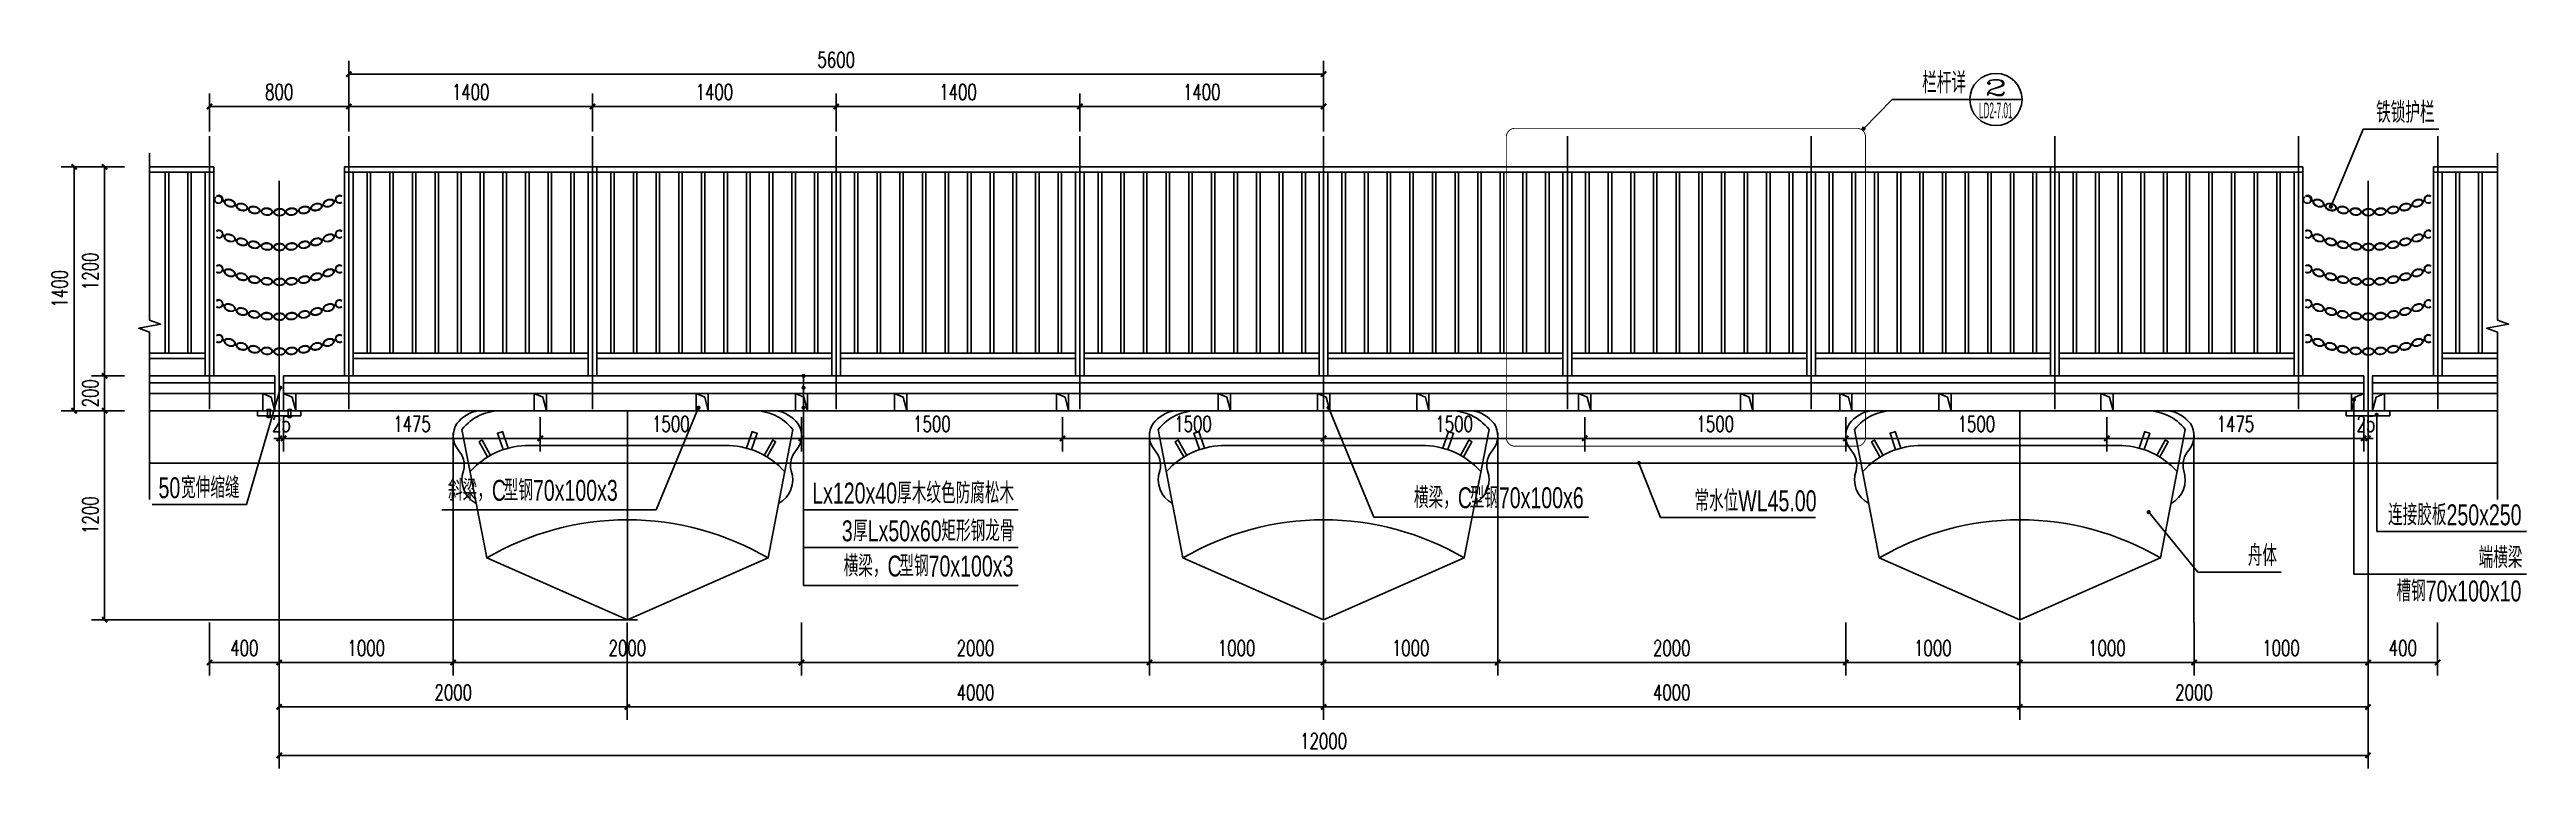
# Model space of a CAD drawing. Extents: x 1332 to 175445, y 256143 to 386027.
# Drawn here: x 75799 to 90028, y 270852 to 274980 of the extents above; entities that cross this region are included whole.
import ezdxf
from ezdxf.enums import TextEntityAlignment as Align

# ---------------------------------------------------------------- set-up
doc = ezdxf.new("R2010")
doc.units = 0
doc.header["$LTSCALE"] = 10
doc.header["$MEASUREMENT"] = 0
doc.linetypes.add('DASH', pattern=[0.35, 0.25, -0.1])
doc.linetypes.add('DOTE', pattern=[2.42, 2, -0.2, 0.02, -0.2])
for name, color, linetype in [('00-Palm-园建', 4, 'Continuous'), ('00-Palm-标注', 3, 'Continuous'), ('00-Palm-波打线', 11, 'Continuous'), ('00-Palm-道路中线', 1, 'DOTE'), ('00-园建', 4, 'Continuous'), ('00-填充', 8, 'Continuous'), ('00-立面细', 2, 'Continuous'), ('DIM_LEAD', 3, 'Continuous'), ('DIM_SYMB', 3, 'Continuous'), ('PUB_DIM', 3, 'Continuous'), ('PUB_TEXT', 7, 'Continuous')]:
    doc.layers.add(name, color=color, linetype=linetype)
doc.styles.add('_TCH_DIM_T3', font='SIMPLEX', dxfattribs={"width": 0.705882, "bigfont": 'GBCBIG'})
doc.styles.add('COMP', font='COMPLEX', dxfattribs={"bigfont": 'hztxt'})
doc.styles.add('PALMstyle', font='HAIWENRS', dxfattribs={"width": 0.7, "bigfont": 'HZTXT'})
doc.linetypes.add('ZIGZAG', pattern='A,0.0001,-0.2,[131,ltypeshp.shx,S=0.2,R=0,X=-0.2,Y=0],-0.4,[131,ltypeshp.shx,S=0.2,R=180,X=0.2,Y=0],-0.2', length=0.8001)
doc.dimstyles.new('_TCH_ARCH&&30', dxfattribs={"dimtxt": 89.25, "dimasz": 30, "dimexe": 75, "dimexo": 90, "dimgap": 37.875, "dimtad": 1, "dimdec": 0, "dimrnd": 5, "dimzin": 0, "dimdsep": 46, "dimtxsty": '_TCH_DIM_T3', "dimblk": 'ARCHTICK', "dimcen": 0.09, "dimclrt": 7, "dimazin": 2, "dimtfac": 1, "dimtdec": 0, "dimtix": 1, "dimtmove": 2, "dimatfit": 3, "dimfxl": 0, "dimtolj": 1, "dimtzin": 0, "dimarcsym": 0})

msp = doc.modelspace()

# ---------------------------------------------------------------- texts
at = {"layer": 'PUB_TEXT', "style": 'PALMstyle', "width": 0.7}
for s, p in [('栏杆详', (86556.9, 274729)), ('铁锁护栏', (89164.3, 274558.6)), ('50', (76424.9, 272403.7)), ('宽伸缩缝', (76554.2, 272403.7)), ('斜梁，', (78088, 272388.6)), ('C', (78340, 272388.6)), ('型钢', (78407.8, 272388.6)), ('70x100x3', (78575.8, 272388.6)), ('Lx120x40', (80180.3, 272373.1)), ('厚木纹色防腐松木', (80668.1, 272373.1)), ('横梁，', (83637.2, 272346.3)), ('C', (83889.2, 272346.3)), ('型钢', (83957, 272346.3)), ('70x100x6', (84125, 272346.3)), ('常水位', (85248.4, 272328.6)), ('WL45.00', (85500.4, 272328.6)), ('连接胶板', (89233, 272247.9)), ('250x250', (89569, 272247.9)), ('3', (80350.3, 272156)), ('厚', (80414.9, 272156)), ('Lx50x60', (80498.9, 272156)), ('矩形钢龙骨', (80922.1, 272156)), ('横梁，', (80360.9, 271953.9)), ('C', (80612.9, 271953.9)), ('型钢', (80680.8, 271953.9)), ('70x100x3', (80848.8, 271953.9)), ('舟体', (88427.5, 272014.3)), ('端横梁', (89752.8, 272002.7)), ('槽钢', (89281.4, 271810.7)), ('70x100x10', (89449.4, 271810.7))]:
    msp.add_text(s, height=120, dxfattribs=at).set_placement(p)

# ---------------------------------------------------------------- blocks, each defined once
blk = doc.blocks.new('CS')
at = {"layer": '00-园建'}
for p, q in [((0, -1200), (0, 0)), ((-808, -845), (0, -1200)), ((808, -845), (0, -1200))]:
    blk.add_line(p, q, dxfattribs=at)
for points in [[(-950, -107, -0.23632), (-718, 0), (0, 0)], [(950, -107, 0.23632), (718, 0), (0, 0)], [(-855, 0, 0.194799), (-979, -73, 0.323645), (-972, -225, -0.256381), (-941, -344, 0.37414), (-868, -533, 8.704766)], [(-950, -107), (-808, -845, -0.13307), (0, -626, -0.125801)], [(-685, -215), (-717, -120, 0.013867), (-746, -129), (-714, -222)], [(950, -107), (808, -845, 0.13307), (0, -626, 0.125801)], [(685, -215), (717, -120, -0.013867), (746, -129), (714, -222)], [(855, 0, -0.194799), (979, -73, -0.323645), (972, -225, 0.256381), (941, -344, -0.37414), (868, -533, -8.704766)], [(-901, -347, -0.205442), (-586, -200), (0, -200)], [(-786, -256), (-835, -168, 0.009242), (-852, -178), (-804, -265)], [(901, -347, 0.205442), (586, -200), (0, -200)], [(786, -256), (835, -168, -0.009242), (852, -178), (804, -265)]]:
    blk.add_lwpolyline(points, format="xyb", dxfattribs=at)
for points in [[(-718, 0), (-855, 0)], [(718, 0), (855, 0)]]:
    blk.add_lwpolyline(points, dxfattribs=at)
blk = doc.blocks.new('SL')
at = {"layer": '00-填充', "color": 8}
for points in [[(-10, 1030, -22.858201), (-13, 1028, -2.293278)], [(710, 1030, 2.161467), (710, 998, 2.293278)], [(-10, 830, -2.161467), (-10, 798, -2.293278)], [(710, 830, 2.161467), (710, 798, 2.293278)], [(-10, 630, -2.161467), (-10, 598, -2.293278)], [(710, 630, 2.161467), (710, 598, 2.293278)], [(-10, 430, -2.161467), (-10, 398, -2.293278)], [(710, 430, 2.161467), (710, 398, 2.293278)], [(-10, 230, -2.161467), (-10, 198, -2.293278)], [(710, 230, 2.161467), (710, 198, 2.293278)]]:
    blk.add_lwpolyline(points, format="xyb", dxfattribs=at)
at = {"layer": '00-填充'}
for points in [[(-10, 1033, -1.972167), (-10, 996)], [(25, 1006, 0.003239), (35, 1002, 0.003239)], [(26, 1010, 0.0034), (36, 1006, 0.0034)], [(674, 1010, -0.0034), (664, 1006, -0.0034)], [(675, 1006, -0.003239), (665, 1002, -0.003239)], [(710, 1033, 1.972167), (710, 996)], [(95, 979, 0.003028), (104, 976, 0.003028)], [(97, 983, 0.002918), (106, 980, 0.002918)], [(167, 959, 0.002091), (173, 958, 0.002091)], [(168, 963, 0.002029), (174, 961, 0.002029)], [(237, 946, 0.003038), (247, 945, 0.003038)], [(238, 950, 0.003038), (247, 949, 0.003038)], [(311, 939, 0.002382), (319, 939, 0.002382)], [(312, 943, 0.002341), (319, 943, 0.002341)], [(388, 943, -0.001385), (384, 943, -0.001385)], [(389, 939, -0.001456), (384, 939, -0.001456)], [(462, 950, -0.003038), (453, 949, -0.003038)], [(463, 946, -0.003038), (453, 945, -0.003038)], [(532, 963, -0.002029), (526, 961, -0.002029)], [(533, 959, -0.002091), (527, 958, -0.002091)], [(603, 983, -0.002918), (594, 980, -0.002918)], [(605, 979, -0.003028), (596, 976, -0.003028)], [(-10, 833, -1.972167), (-10, 796, -1.169268)], [(25, 806, 0.003239), (35, 802, 0.003239)], [(26, 810, 0.0034), (36, 806, 0.0034)], [(95, 779, 0.003028), (104, 776, 0.003028)], [(97, 783, 0.002918), (106, 780, 0.002918)], [(167, 759, 0.002091), (173, 758, 0.002091)], [(168, 763, 0.002029), (174, 761, 0.002029)], [(237, 746, 0.003038), (247, 745, 0.003038)], [(238, 750, 0.003038), (247, 749, 0.003038)], [(311, 739, 0.002382), (319, 739, 0.002382)], [(312, 743, 0.002341), (319, 743, 0.002341)], [(388, 743, -0.001385), (384, 743, -0.001385)], [(389, 739, -0.001456), (384, 739, -0.001456)], [(462, 750, -0.003038), (453, 749, -0.003038)], [(463, 746, -0.003038), (453, 745, -0.003038)], [(532, 763, -0.002029), (526, 761, -0.002029)], [(533, 759, -0.002091), (527, 758, -0.002091)], [(603, 783, -0.002918), (594, 780, -0.002918)], [(605, 779, -0.003028), (596, 776, -0.003028)], [(674, 810, -0.0034), (664, 806, -0.0034)], [(675, 806, -0.003239), (665, 802, -0.003239)], [(710, 833, 1.972167), (710, 796, 1.169268)], [(-10, 633, -1.972167), (-10, 596)], [(25, 606, 0.003239), (35, 602, 0.003239)], [(26, 610, 0.0034), (36, 606, 0.0034)], [(95, 579, 0.003028), (104, 576, 0.003028)], [(97, 583, 0.002918), (106, 580, 0.002918)], [(603, 583, -0.002918), (594, 580, -0.002918)], [(605, 579, -0.003028), (596, 576, -0.003028)], [(674, 610, -0.0034), (664, 606, -0.0034)], [(675, 606, -0.003239), (665, 602, -0.003239)], [(710, 633, 1.972167), (710, 596)], [(-10, 433, -1.972167), (-10, 396)], [(167, 559, 0.002091), (173, 558, 0.002091)], [(168, 563, 0.002029), (174, 561, 0.002029)], [(237, 546, 0.003038), (247, 545, 0.003038)], [(238, 550, 0.003038), (247, 549, 0.003038)], [(311, 539, 0.002382), (319, 539, 0.002382)], [(312, 543, 0.002341), (319, 543, 0.002341)], [(388, 543, -0.001385), (384, 543, -0.001385)], [(389, 539, -0.001456), (384, 539, -0.001456)], [(462, 550, -0.003038), (453, 549, -0.003038)], [(463, 546, -0.003038), (453, 545, -0.003038)], [(532, 563, -0.002029), (526, 561, -0.002029)], [(533, 559, -0.002091), (527, 558, -0.002091)], [(710, 433, 1.972167), (710, 396)], [(25, 406, 0.003239), (35, 402, 0.003239)], [(26, 410, 0.0034), (36, 406, 0.0034)], [(95, 379, 0.003028), (104, 376, 0.003028)], [(97, 383, 0.002918), (106, 380, 0.002918)], [(167, 359, 0.002091), (173, 358, 0.002091)], [(168, 363, 0.002029), (174, 361, 0.002029)], [(237, 346, 0.003038), (247, 345, 0.003038)], [(238, 350, 0.003038), (247, 349, 0.003038)], [(311, 339, 0.002382), (319, 339, 0.002382)], [(312, 343, 0.002341), (319, 343, 0.002341)], [(388, 343, -0.001385), (384, 343, -0.001385)], [(389, 339, -0.001456), (384, 339, -0.001456)], [(462, 350, -0.003038), (453, 349, -0.003038)], [(463, 346, -0.003038), (453, 345, -0.003038)], [(532, 363, -0.002029), (526, 361, -0.002029)], [(533, 359, -0.002091), (527, 358, -0.002091)], [(603, 383, -0.002918), (594, 380, -0.002918)], [(605, 379, -0.003028), (596, 376, -0.003028)], [(674, 410, -0.0034), (664, 406, -0.0034)], [(675, 406, -0.003239), (665, 402, -0.003239)], [(-10, 233, -1.972167), (-10, 196, -1.169268)], [(25, 206, 0.003239), (35, 202, 0.003239)], [(26, 210, 0.0034), (36, 206, 0.0034)], [(95, 179, 0.003028), (104, 176, 0.003028)], [(97, 183, 0.002918), (106, 180, 0.002918)], [(167, 159, 0.002091), (173, 158, 0.002091)], [(168, 163, 0.002029), (174, 161, 0.002029)], [(237, 146, 0.003038), (247, 145, 0.003038)], [(238, 150, 0.003038), (247, 149, 0.003038)], [(312, 143, 0.002341), (319, 143, 0.002341)], [(388, 143, -0.001385), (384, 143, -0.001385)], [(462, 150, -0.003038), (453, 149, -0.003038)], [(463, 146, -0.003038), (453, 145, -0.003038)], [(532, 163, -0.002029), (526, 161, -0.002029)], [(533, 159, -0.002091), (527, 158, -0.002091)], [(603, 183, -0.002918), (594, 180, -0.002918)], [(605, 179, -0.003028), (596, 176, -0.003028)], [(674, 210, -0.0034), (664, 206, -0.0034)], [(675, 206, -0.003239), (665, 202, -0.003239)], [(710, 233, 1.972167), (710, 196, 1.169268)], [(311, 139, 0.002382), (319, 139, 0.002382)], [(389, 139, -0.001456), (384, 139, -0.001456)]]:
    blk.add_lwpolyline(points, format="xyb", dxfattribs=at)
at = {"layer": '00-填充', "color": 8}
for centre, major_axis in [((66, 992), (-28.7, 10.4)), ((136, 970), (-29.5, 7.9)), ((206, 953), (-30, 5.5)), ((279, 943), (-30.4, 2.5)), ((352, 940), (-30.5, -0.3)), ((66, 792), (-28.7, 10.4)), ((136, 770), (-29.5, 7.9)), ((206, 753), (-30, 5.5)), ((279, 743), (-30.4, 2.5)), ((352, 740), (-30.5, -0.3)), ((66, 592), (-28.7, 10.4)), ((136, 570), (-29.5, 7.9)), ((206, 553), (-30, 5.5)), ((279, 543), (-30.4, 2.5)), ((352, 540), (-30.5, -0.3)), ((66, 392), (-28.7, 10.4)), ((136, 370), (-29.5, 7.9)), ((206, 353), (-30, 5.5)), ((279, 343), (-30.4, 2.5)), ((352, 340), (-30.5, -0.3)), ((66, 192), (-28.7, 10.4)), ((136, 170), (-29.5, 7.9)), ((206, 153), (-30, 5.5)), ((279, 143), (-30.4, 2.5)), ((352, 140), (-30.5, -0.3))]:
    blk.add_ellipse(centre, major_axis=major_axis, ratio=0.589064, dxfattribs=at)
at = {"layer": '00-填充', "color": 8, "extrusion": (0, 0, -1)}
for centre, major_axis in [((634, 992), (28.7, 10.4)), ((421, 943), (30.4, 2.5)), ((494, 953), (30, 5.5)), ((564, 970), (29.5, 7.9)), ((421, 743), (30.4, 2.5)), ((494, 753), (30, 5.5)), ((564, 770), (29.5, 7.9)), ((634, 792), (28.7, 10.4)), ((494, 553), (30, 5.5)), ((564, 570), (29.5, 7.9)), ((634, 592), (28.7, 10.4)), ((421, 543), (30.4, 2.5)), ((421, 343), (30.4, 2.5)), ((494, 353), (30, 5.5)), ((564, 370), (29.5, 7.9)), ((634, 392), (28.7, 10.4)), ((421, 143), (30.4, 2.5)), ((494, 153), (30, 5.5)), ((564, 170), (29.5, 7.9)), ((634, 192), (28.7, 10.4))]:
    blk.add_ellipse(centre, major_axis=major_axis, ratio=0.589064, dxfattribs=at)
at = {"layer": '00-填充'}
for points, knots in [([(35, 1004), (35, 1003), (34, 1001), (34, 999), (34, 998), (35, 995), (36, 992), (38, 988), (40, 986), (44, 982), (46, 980), (51, 977), (54, 976), (60, 973), (63, 972), (69, 971), (72, 971), (78, 971), (81, 971), (86, 972), (88, 973), (91, 975), (93, 976), (95, 979), (96, 980), (97, 983), (97, 985), (97, 988), (97, 989), (95, 993), (95, 994), (92, 998), (90, 1001), (85, 1005), (82, 1007), (75, 1010), (72, 1012), (65, 1014), (61, 1014), (54, 1014), (51, 1014), (45, 1013), (43, 1012), (39, 1009), (38, 1008), (36, 1006), (35, 1005), (35, 1004)], [0, 0, 0, 0, 0.156805, 0.156805, 0.31361, 0.31361, 0.6122, 0.6122, 0.910791, 0.910791, 1.209382, 1.209382, 1.507973, 1.507973, 1.806563, 1.806563, 2.105154, 2.105154, 2.403745, 2.403745, 2.702336, 2.702336, 2.924037, 2.924037, 3.145738, 3.145738, 3.36744, 3.36744, 3.589141, 3.589141, 3.810843, 3.810843, 4.157343, 4.157343, 4.503842, 4.503842, 4.850342, 4.850342, 5.196842, 5.196842, 5.543342, 5.543342, 5.889842, 5.889842, 6.100997, 6.100997, 6.283185, 6.283185, 6.283185, 6.283185]), ([(665, 1004), (665, 1003), (666, 1001), (666, 999), (666, 998), (665, 995), (664, 992), (662, 988), (660, 986), (656, 982), (654, 980), (649, 977), (646, 976), (640, 973), (637, 972), (631, 971), (628, 971), (622, 971), (619, 971), (614, 972), (612, 973), (609, 975), (607, 976), (605, 979), (604, 980), (603, 983), (603, 985), (603, 988), (603, 989), (605, 993), (605, 994), (608, 998), (610, 1001), (615, 1005), (618, 1007), (625, 1010), (628, 1012), (635, 1014), (639, 1014), (646, 1014), (649, 1014), (655, 1013), (657, 1012), (661, 1009), (662, 1008), (664, 1006), (665, 1005), (665, 1004)], [0, 0, 0, 0, 0.156805, 0.156805, 0.31361, 0.31361, 0.6122, 0.6122, 0.910791, 0.910791, 1.209382, 1.209382, 1.507973, 1.507973, 1.806563, 1.806563, 2.105154, 2.105154, 2.403745, 2.403745, 2.702336, 2.702336, 2.924037, 2.924037, 3.145738, 3.145738, 3.36744, 3.36744, 3.589141, 3.589141, 3.810843, 3.810843, 4.157343, 4.157343, 4.503842, 4.503842, 4.850342, 4.850342, 5.196842, 5.196842, 5.543342, 5.543342, 5.889842, 5.889842, 6.100997, 6.100997, 6.283185, 6.283185, 6.283185, 6.283185]), ([(105, 978), (105, 977), (104, 976), (104, 974), (105, 972), (105, 969), (106, 967), (109, 963), (111, 961), (115, 957), (118, 956), (123, 953), (126, 952), (132, 950), (135, 949), (141, 949), (144, 948), (150, 949), (153, 949), (158, 951), (160, 952), (163, 955), (165, 956), (167, 958), (167, 960), (168, 963), (168, 964), (168, 968), (167, 969), (166, 972), (165, 974), (162, 978), (160, 980), (154, 984), (151, 985), (144, 988), (141, 989), (134, 991), (130, 991), (123, 991), (120, 990), (114, 988), (112, 987), (108, 984), (107, 983), (106, 981), (105, 979), (105, 978)], [0, 0, 0, 0, 0.156805, 0.156805, 0.31361, 0.31361, 0.6122, 0.6122, 0.910791, 0.910791, 1.209382, 1.209382, 1.507973, 1.507973, 1.806563, 1.806563, 2.105154, 2.105154, 2.403745, 2.403745, 2.702335, 2.702335, 2.924037, 2.924037, 3.145738, 3.145738, 3.36744, 3.36744, 3.589141, 3.589141, 3.810843, 3.810843, 4.157343, 4.157343, 4.503842, 4.503842, 4.850342, 4.850342, 5.196842, 5.196842, 5.543342, 5.543342, 5.889842, 5.889842, 6.100997, 6.100997, 6.283185, 6.283185, 6.283185, 6.283185]), ([(174, 959), (173, 958), (173, 957), (173, 954), (174, 953), (175, 950), (176, 948), (179, 944), (181, 942), (186, 939), (188, 938), (194, 935), (197, 935), (203, 933), (206, 933), (212, 933), (215, 933), (221, 934), (224, 934), (229, 936), (231, 938), (234, 940), (235, 942), (237, 944), (237, 946), (238, 949), (238, 951), (237, 954), (237, 955), (235, 958), (234, 960), (231, 963), (228, 965), (222, 969), (219, 970), (212, 972), (208, 973), (201, 974), (198, 974), (191, 973), (188, 972), (182, 970), (180, 968), (177, 965), (176, 964), (174, 961), (174, 960), (174, 959)], [0, 0, 0, 0, 0.156805, 0.156805, 0.31361, 0.31361, 0.6122, 0.6122, 0.910791, 0.910791, 1.209382, 1.209382, 1.507973, 1.507973, 1.806563, 1.806563, 2.105154, 2.105154, 2.403745, 2.403745, 2.702336, 2.702336, 2.924037, 2.924037, 3.145738, 3.145738, 3.36744, 3.36744, 3.589141, 3.589141, 3.810843, 3.810843, 4.157343, 4.157343, 4.503842, 4.503842, 4.850342, 4.850342, 5.196842, 5.196842, 5.543342, 5.543342, 5.889842, 5.889842, 6.100997, 6.100997, 6.283185, 6.283185, 6.283185, 6.283185]), ([(247, 946), (247, 945), (247, 944), (247, 942), (248, 941), (249, 937), (250, 936), (254, 932), (256, 930), (261, 928), (264, 927), (270, 925), (273, 924), (279, 923), (282, 923), (288, 924), (291, 924), (297, 926), (299, 927), (304, 929), (306, 931), (309, 933), (310, 935), (311, 938), (312, 939), (312, 942), (312, 944), (311, 947), (310, 949), (308, 952), (307, 953), (303, 956), (300, 958), (294, 961), (291, 962), (284, 963), (280, 964), (273, 964), (269, 963), (263, 962), (260, 961), (254, 958), (252, 956), (249, 953), (248, 951), (247, 949), (247, 947), (247, 946)], [0, 0, 0, 0, 0.156805, 0.156805, 0.31361, 0.31361, 0.6122, 0.6122, 0.910791, 0.910791, 1.209382, 1.209382, 1.507973, 1.507973, 1.806563, 1.806563, 2.105154, 2.105154, 2.403745, 2.403745, 2.702335, 2.702335, 2.924037, 2.924037, 3.145738, 3.145738, 3.36744, 3.36744, 3.589141, 3.589141, 3.810843, 3.810843, 4.157343, 4.157343, 4.503843, 4.503843, 4.850342, 4.850342, 5.196842, 5.196842, 5.543342, 5.543342, 5.889842, 5.889842, 6.100997, 6.100997, 6.283185, 6.283185, 6.283185, 6.283185]), ([(319, 940), (319, 939), (319, 938), (320, 936), (320, 935), (322, 932), (323, 930), (327, 927), (330, 925), (335, 923), (337, 922), (343, 921), (347, 921), (353, 920), (356, 921), (362, 921), (365, 922), (371, 924), (373, 925), (377, 928), (379, 930), (382, 933), (383, 935), (384, 938), (384, 939), (384, 942), (384, 944), (382, 947), (382, 948), (379, 951), (378, 952), (374, 955), (371, 957), (365, 959), (361, 960), (354, 960), (351, 960), (343, 960), (340, 959), (333, 957), (330, 956), (325, 952), (323, 950), (321, 947), (320, 945), (319, 943), (319, 941), (319, 940)], [0, 0, 0, 0, 0.156805, 0.156805, 0.31361, 0.31361, 0.6122, 0.6122, 0.910791, 0.910791, 1.209382, 1.209382, 1.507973, 1.507973, 1.806563, 1.806563, 2.105154, 2.105154, 2.403745, 2.403745, 2.702336, 2.702336, 2.924037, 2.924037, 3.145739, 3.145739, 3.36744, 3.36744, 3.589141, 3.589141, 3.810843, 3.810843, 4.157343, 4.157343, 4.503842, 4.503842, 4.850342, 4.850342, 5.196842, 5.196842, 5.543342, 5.543342, 5.889842, 5.889842, 6.100997, 6.100997, 6.283185, 6.283185, 6.283185, 6.283185]), ([(453, 946), (453, 945), (453, 944), (453, 942), (452, 941), (451, 937), (450, 936), (446, 932), (444, 930), (439, 928), (436, 927), (430, 925), (427, 924), (421, 923), (418, 923), (412, 924), (409, 924), (403, 926), (401, 927), (396, 929), (394, 931), (391, 933), (390, 935), (389, 938), (388, 939), (388, 942), (388, 944), (389, 947), (390, 949), (392, 952), (393, 953), (397, 956), (400, 958), (406, 961), (409, 962), (416, 963), (420, 964), (427, 964), (431, 963), (437, 962), (440, 961), (446, 958), (448, 956), (451, 953), (452, 951), (453, 949), (453, 947), (453, 946)], [0, 0, 0, 0, 0.156805, 0.156805, 0.31361, 0.31361, 0.6122, 0.6122, 0.910791, 0.910791, 1.209382, 1.209382, 1.507973, 1.507973, 1.806563, 1.806563, 2.105154, 2.105154, 2.403745, 2.403745, 2.702335, 2.702335, 2.924037, 2.924037, 3.145738, 3.145738, 3.36744, 3.36744, 3.589141, 3.589141, 3.810843, 3.810843, 4.157343, 4.157343, 4.503843, 4.503843, 4.850342, 4.850342, 5.196842, 5.196842, 5.543342, 5.543342, 5.889842, 5.889842, 6.100997, 6.100997, 6.283185, 6.283185, 6.283185, 6.283185]), ([(526, 959), (527, 958), (527, 957), (527, 954), (526, 953), (525, 950), (524, 948), (521, 944), (519, 942), (514, 939), (512, 938), (506, 935), (503, 935), (497, 933), (494, 933), (488, 933), (485, 933), (479, 934), (476, 934), (471, 936), (469, 938), (466, 940), (465, 942), (463, 944), (463, 946), (462, 949), (462, 951), (463, 954), (463, 955), (465, 958), (466, 960), (469, 963), (472, 965), (478, 969), (481, 970), (488, 972), (492, 973), (499, 974), (502, 974), (509, 973), (512, 972), (518, 970), (520, 968), (523, 965), (524, 964), (526, 961), (526, 960), (526, 959)], [0, 0, 0, 0, 0.156805, 0.156805, 0.31361, 0.31361, 0.6122, 0.6122, 0.910791, 0.910791, 1.209382, 1.209382, 1.507973, 1.507973, 1.806563, 1.806563, 2.105154, 2.105154, 2.403745, 2.403745, 2.702336, 2.702336, 2.924037, 2.924037, 3.145738, 3.145738, 3.36744, 3.36744, 3.589141, 3.589141, 3.810843, 3.810843, 4.157343, 4.157343, 4.503842, 4.503842, 4.850342, 4.850342, 5.196842, 5.196842, 5.543342, 5.543342, 5.889842, 5.889842, 6.100997, 6.100997, 6.283185, 6.283185, 6.283185, 6.283185]), ([(595, 978), (595, 977), (596, 976), (596, 974), (595, 972), (595, 969), (594, 967), (591, 963), (589, 961), (585, 957), (582, 956), (577, 953), (574, 952), (568, 950), (565, 949), (559, 949), (556, 948), (550, 949), (547, 949), (542, 951), (540, 952), (537, 955), (535, 956), (533, 958), (533, 960), (532, 963), (532, 964), (532, 968), (533, 969), (534, 972), (535, 974), (538, 978), (540, 980), (546, 984), (549, 985), (556, 988), (559, 989), (566, 991), (570, 991), (577, 991), (580, 990), (586, 988), (588, 987), (592, 984), (593, 983), (594, 981), (595, 979), (595, 978)], [0, 0, 0, 0, 0.156805, 0.156805, 0.31361, 0.31361, 0.6122, 0.6122, 0.910791, 0.910791, 1.209382, 1.209382, 1.507973, 1.507973, 1.806563, 1.806563, 2.105154, 2.105154, 2.403745, 2.403745, 2.702335, 2.702335, 2.924037, 2.924037, 3.145738, 3.145738, 3.36744, 3.36744, 3.589141, 3.589141, 3.810843, 3.810843, 4.157343, 4.157343, 4.503842, 4.503842, 4.850342, 4.850342, 5.196842, 5.196842, 5.543342, 5.543342, 5.889842, 5.889842, 6.100997, 6.100997, 6.283185, 6.283185, 6.283185, 6.283185]), ([(35, 804), (35, 803), (34, 801), (34, 799), (34, 798), (35, 795), (36, 792), (38, 788), (40, 786), (44, 782), (46, 780), (51, 777), (54, 776), (60, 773), (63, 772), (69, 771), (72, 771), (78, 771), (81, 771), (86, 772), (88, 773), (91, 775), (93, 776), (95, 779), (96, 780), (97, 783), (97, 785), (97, 788), (97, 789), (95, 793), (95, 794), (92, 798), (90, 801), (85, 805), (82, 807), (75, 810), (72, 812), (65, 814), (61, 814), (54, 814), (51, 814), (45, 813), (43, 812), (39, 809), (38, 808), (36, 806), (35, 805), (35, 804)], [0, 0, 0, 0, 0.156805, 0.156805, 0.31361, 0.31361, 0.6122, 0.6122, 0.910791, 0.910791, 1.209382, 1.209382, 1.507973, 1.507973, 1.806563, 1.806563, 2.105154, 2.105154, 2.403745, 2.403745, 2.702336, 2.702336, 2.924037, 2.924037, 3.145738, 3.145738, 3.36744, 3.36744, 3.589141, 3.589141, 3.810843, 3.810843, 4.157343, 4.157343, 4.503842, 4.503842, 4.850342, 4.850342, 5.196842, 5.196842, 5.543342, 5.543342, 5.889842, 5.889842, 6.100997, 6.100997, 6.283185, 6.283185, 6.283185, 6.283185]), ([(105, 778), (105, 777), (104, 776), (104, 774), (105, 772), (105, 769), (106, 767), (109, 763), (111, 761), (115, 757), (118, 756), (123, 753), (126, 752), (132, 750), (135, 749), (141, 749), (144, 748), (150, 749), (153, 749), (158, 751), (160, 752), (163, 755), (165, 756), (167, 758), (167, 760), (168, 763), (168, 764), (168, 768), (167, 769), (166, 772), (165, 774), (162, 778), (160, 780), (154, 784), (151, 785), (144, 788), (141, 789), (134, 791), (130, 791), (123, 791), (120, 790), (114, 788), (112, 787), (108, 784), (107, 783), (106, 781), (105, 779), (105, 778)], [0, 0, 0, 0, 0.156805, 0.156805, 0.31361, 0.31361, 0.6122, 0.6122, 0.910791, 0.910791, 1.209382, 1.209382, 1.507973, 1.507973, 1.806563, 1.806563, 2.105154, 2.105154, 2.403745, 2.403745, 2.702335, 2.702335, 2.924037, 2.924037, 3.145738, 3.145738, 3.36744, 3.36744, 3.589141, 3.589141, 3.810843, 3.810843, 4.157343, 4.157343, 4.503842, 4.503842, 4.850342, 4.850342, 5.196842, 5.196842, 5.543342, 5.543342, 5.889842, 5.889842, 6.100997, 6.100997, 6.283185, 6.283185, 6.283185, 6.283185]), ([(174, 759), (173, 758), (173, 757), (173, 754), (174, 753), (175, 750), (176, 748), (179, 744), (181, 742), (186, 739), (188, 738), (194, 735), (197, 735), (203, 733), (206, 733), (212, 733), (215, 733), (221, 734), (224, 734), (229, 736), (231, 738), (234, 740), (235, 742), (237, 744), (237, 746), (238, 749), (238, 751), (237, 754), (237, 755), (235, 758), (234, 760), (231, 763), (228, 765), (222, 769), (219, 770), (212, 772), (208, 773), (201, 774), (198, 774), (191, 773), (188, 772), (182, 770), (180, 768), (177, 765), (176, 764), (174, 761), (174, 760), (174, 759)], [0, 0, 0, 0, 0.156805, 0.156805, 0.31361, 0.31361, 0.6122, 0.6122, 0.910791, 0.910791, 1.209382, 1.209382, 1.507973, 1.507973, 1.806563, 1.806563, 2.105154, 2.105154, 2.403745, 2.403745, 2.702336, 2.702336, 2.924037, 2.924037, 3.145738, 3.145738, 3.36744, 3.36744, 3.589141, 3.589141, 3.810843, 3.810843, 4.157343, 4.157343, 4.503842, 4.503842, 4.850342, 4.850342, 5.196842, 5.196842, 5.543342, 5.543342, 5.889842, 5.889842, 6.100997, 6.100997, 6.283185, 6.283185, 6.283185, 6.283185]), ([(247, 746), (247, 745), (247, 744), (247, 742), (248, 741), (249, 737), (250, 736), (254, 732), (256, 730), (261, 728), (264, 727), (270, 725), (273, 724), (279, 723), (282, 723), (288, 724), (291, 724), (297, 726), (299, 727), (304, 729), (306, 731), (309, 733), (310, 735), (311, 738), (312, 739), (312, 742), (312, 744), (311, 747), (310, 749), (308, 752), (307, 753), (303, 756), (300, 758), (294, 761), (291, 762), (284, 763), (280, 764), (273, 764), (269, 763), (263, 762), (260, 761), (254, 758), (252, 756), (249, 753), (248, 751), (247, 749), (247, 747), (247, 746)], [0, 0, 0, 0, 0.156805, 0.156805, 0.31361, 0.31361, 0.6122, 0.6122, 0.910791, 0.910791, 1.209382, 1.209382, 1.507973, 1.507973, 1.806563, 1.806563, 2.105154, 2.105154, 2.403745, 2.403745, 2.702335, 2.702335, 2.924037, 2.924037, 3.145738, 3.145738, 3.36744, 3.36744, 3.589141, 3.589141, 3.810843, 3.810843, 4.157343, 4.157343, 4.503843, 4.503843, 4.850342, 4.850342, 5.196842, 5.196842, 5.543342, 5.543342, 5.889842, 5.889842, 6.100997, 6.100997, 6.283185, 6.283185, 6.283185, 6.283185]), ([(319, 740), (319, 739), (319, 738), (320, 736), (320, 735), (322, 732), (323, 730), (327, 727), (330, 725), (335, 723), (337, 722), (343, 721), (347, 721), (353, 720), (356, 721), (362, 721), (365, 722), (371, 724), (373, 725), (377, 728), (379, 730), (382, 733), (383, 735), (384, 738), (384, 739), (384, 742), (384, 744), (382, 747), (382, 748), (379, 751), (378, 752), (374, 755), (371, 757), (365, 759), (361, 760), (354, 760), (351, 760), (343, 760), (340, 759), (333, 757), (330, 756), (325, 752), (323, 750), (321, 747), (320, 745), (319, 743), (319, 741), (319, 740)], [0, 0, 0, 0, 0.156805, 0.156805, 0.31361, 0.31361, 0.6122, 0.6122, 0.910791, 0.910791, 1.209382, 1.209382, 1.507973, 1.507973, 1.806563, 1.806563, 2.105154, 2.105154, 2.403745, 2.403745, 2.702336, 2.702336, 2.924037, 2.924037, 3.145739, 3.145739, 3.36744, 3.36744, 3.589141, 3.589141, 3.810843, 3.810843, 4.157343, 4.157343, 4.503842, 4.503842, 4.850342, 4.850342, 5.196842, 5.196842, 5.543342, 5.543342, 5.889842, 5.889842, 6.100997, 6.100997, 6.283185, 6.283185, 6.283185, 6.283185]), ([(453, 746), (453, 745), (453, 744), (453, 742), (452, 741), (451, 737), (450, 736), (446, 732), (444, 730), (439, 728), (436, 727), (430, 725), (427, 724), (421, 723), (418, 723), (412, 724), (409, 724), (403, 726), (401, 727), (396, 729), (394, 731), (391, 733), (390, 735), (389, 738), (388, 739), (388, 742), (388, 744), (389, 747), (390, 749), (392, 752), (393, 753), (397, 756), (400, 758), (406, 761), (409, 762), (416, 763), (420, 764), (427, 764), (431, 763), (437, 762), (440, 761), (446, 758), (448, 756), (451, 753), (452, 751), (453, 749), (453, 747), (453, 746)], [0, 0, 0, 0, 0.156805, 0.156805, 0.31361, 0.31361, 0.6122, 0.6122, 0.910791, 0.910791, 1.209382, 1.209382, 1.507973, 1.507973, 1.806563, 1.806563, 2.105154, 2.105154, 2.403745, 2.403745, 2.702335, 2.702335, 2.924037, 2.924037, 3.145738, 3.145738, 3.36744, 3.36744, 3.589141, 3.589141, 3.810843, 3.810843, 4.157343, 4.157343, 4.503843, 4.503843, 4.850342, 4.850342, 5.196842, 5.196842, 5.543342, 5.543342, 5.889842, 5.889842, 6.100997, 6.100997, 6.283185, 6.283185, 6.283185, 6.283185]), ([(526, 759), (527, 758), (527, 757), (527, 754), (526, 753), (525, 750), (524, 748), (521, 744), (519, 742), (514, 739), (512, 738), (506, 735), (503, 735), (497, 733), (494, 733), (488, 733), (485, 733), (479, 734), (476, 734), (471, 736), (469, 738), (466, 740), (465, 742), (463, 744), (463, 746), (462, 749), (462, 751), (463, 754), (463, 755), (465, 758), (466, 760), (469, 763), (472, 765), (478, 769), (481, 770), (488, 772), (492, 773), (499, 774), (502, 774), (509, 773), (512, 772), (518, 770), (520, 768), (523, 765), (524, 764), (526, 761), (526, 760), (526, 759)], [0, 0, 0, 0, 0.156805, 0.156805, 0.31361, 0.31361, 0.6122, 0.6122, 0.910791, 0.910791, 1.209382, 1.209382, 1.507973, 1.507973, 1.806563, 1.806563, 2.105154, 2.105154, 2.403745, 2.403745, 2.702336, 2.702336, 2.924037, 2.924037, 3.145738, 3.145738, 3.36744, 3.36744, 3.589141, 3.589141, 3.810843, 3.810843, 4.157343, 4.157343, 4.503842, 4.503842, 4.850342, 4.850342, 5.196842, 5.196842, 5.543342, 5.543342, 5.889842, 5.889842, 6.100997, 6.100997, 6.283185, 6.283185, 6.283185, 6.283185]), ([(595, 778), (595, 777), (596, 776), (596, 774), (595, 772), (595, 769), (594, 767), (591, 763), (589, 761), (585, 757), (582, 756), (577, 753), (574, 752), (568, 750), (565, 749), (559, 749), (556, 748), (550, 749), (547, 749), (542, 751), (540, 752), (537, 755), (535, 756), (533, 758), (533, 760), (532, 763), (532, 764), (532, 768), (533, 769), (534, 772), (535, 774), (538, 778), (540, 780), (546, 784), (549, 785), (556, 788), (559, 789), (566, 791), (570, 791), (577, 791), (580, 790), (586, 788), (588, 787), (592, 784), (593, 783), (594, 781), (595, 779), (595, 778)], [0, 0, 0, 0, 0.156805, 0.156805, 0.31361, 0.31361, 0.6122, 0.6122, 0.910791, 0.910791, 1.209382, 1.209382, 1.507973, 1.507973, 1.806563, 1.806563, 2.105154, 2.105154, 2.403745, 2.403745, 2.702335, 2.702335, 2.924037, 2.924037, 3.145738, 3.145738, 3.36744, 3.36744, 3.589141, 3.589141, 3.810843, 3.810843, 4.157343, 4.157343, 4.503842, 4.503842, 4.850342, 4.850342, 5.196842, 5.196842, 5.543342, 5.543342, 5.889842, 5.889842, 6.100997, 6.100997, 6.283185, 6.283185, 6.283185, 6.283185]), ([(665, 804), (665, 803), (666, 801), (666, 799), (666, 798), (665, 795), (664, 792), (662, 788), (660, 786), (656, 782), (654, 780), (649, 777), (646, 776), (640, 773), (637, 772), (631, 771), (628, 771), (622, 771), (619, 771), (614, 772), (612, 773), (609, 775), (607, 776), (605, 779), (604, 780), (603, 783), (603, 785), (603, 788), (603, 789), (605, 793), (605, 794), (608, 798), (610, 801), (615, 805), (618, 807), (625, 810), (628, 812), (635, 814), (639, 814), (646, 814), (649, 814), (655, 813), (657, 812), (661, 809), (662, 808), (664, 806), (665, 805), (665, 804)], [0, 0, 0, 0, 0.156805, 0.156805, 0.31361, 0.31361, 0.6122, 0.6122, 0.910791, 0.910791, 1.209382, 1.209382, 1.507973, 1.507973, 1.806563, 1.806563, 2.105154, 2.105154, 2.403745, 2.403745, 2.702336, 2.702336, 2.924037, 2.924037, 3.145738, 3.145738, 3.36744, 3.36744, 3.589141, 3.589141, 3.810843, 3.810843, 4.157343, 4.157343, 4.503842, 4.503842, 4.850342, 4.850342, 5.196842, 5.196842, 5.543342, 5.543342, 5.889842, 5.889842, 6.100997, 6.100997, 6.283185, 6.283185, 6.283185, 6.283185]), ([(35, 604), (35, 603), (34, 601), (34, 599), (34, 598), (35, 595), (36, 592), (38, 588), (40, 586), (44, 582), (46, 580), (51, 577), (54, 576), (60, 573), (63, 572), (69, 571), (72, 571), (78, 571), (81, 571), (86, 572), (88, 573), (91, 575), (93, 576), (95, 579), (96, 580), (97, 583), (97, 585), (97, 588), (97, 589), (95, 593), (95, 594), (92, 598), (90, 601), (85, 605), (82, 607), (75, 610), (72, 612), (65, 614), (61, 614), (54, 614), (51, 614), (45, 613), (43, 612), (39, 609), (38, 608), (36, 606), (35, 605), (35, 604)], [0, 0, 0, 0, 0.156805, 0.156805, 0.31361, 0.31361, 0.6122, 0.6122, 0.910791, 0.910791, 1.209382, 1.209382, 1.507973, 1.507973, 1.806563, 1.806563, 2.105154, 2.105154, 2.403745, 2.403745, 2.702336, 2.702336, 2.924037, 2.924037, 3.145738, 3.145738, 3.36744, 3.36744, 3.589141, 3.589141, 3.810843, 3.810843, 4.157343, 4.157343, 4.503842, 4.503842, 4.850342, 4.850342, 5.196842, 5.196842, 5.543342, 5.543342, 5.889842, 5.889842, 6.100997, 6.100997, 6.283185, 6.283185, 6.283185, 6.283185]), ([(105, 578), (105, 577), (104, 576), (104, 574), (105, 572), (105, 569), (106, 567), (109, 563), (111, 561), (115, 557), (118, 556), (123, 553), (126, 552), (132, 550), (135, 549), (141, 549), (144, 548), (150, 549), (153, 549), (158, 551), (160, 552), (163, 555), (165, 556), (167, 558), (167, 560), (168, 563), (168, 564), (168, 568), (167, 569), (166, 572), (165, 574), (162, 578), (160, 580), (154, 584), (151, 585), (144, 588), (141, 589), (134, 591), (130, 591), (123, 591), (120, 590), (114, 588), (112, 587), (108, 584), (107, 583), (106, 581), (105, 579), (105, 578)], [0, 0, 0, 0, 0.156805, 0.156805, 0.31361, 0.31361, 0.6122, 0.6122, 0.910791, 0.910791, 1.209382, 1.209382, 1.507973, 1.507973, 1.806563, 1.806563, 2.105154, 2.105154, 2.403745, 2.403745, 2.702335, 2.702335, 2.924037, 2.924037, 3.145738, 3.145738, 3.36744, 3.36744, 3.589141, 3.589141, 3.810843, 3.810843, 4.157343, 4.157343, 4.503842, 4.503842, 4.850342, 4.850342, 5.196842, 5.196842, 5.543342, 5.543342, 5.889842, 5.889842, 6.100997, 6.100997, 6.283185, 6.283185, 6.283185, 6.283185]), ([(174, 559), (173, 558), (173, 557), (173, 554), (174, 553), (175, 550), (176, 548), (179, 544), (181, 542), (186, 539), (188, 538), (194, 535), (197, 535), (203, 533), (206, 533), (212, 533), (215, 533), (221, 534), (224, 534), (229, 536), (231, 538), (234, 540), (235, 542), (237, 544), (237, 546), (238, 549), (238, 551), (237, 554), (237, 555), (235, 558), (234, 560), (231, 563), (228, 565), (222, 569), (219, 570), (212, 572), (208, 573), (201, 574), (198, 574), (191, 573), (188, 572), (182, 570), (180, 568), (177, 565), (176, 564), (174, 561), (174, 560), (174, 559)], [0, 0, 0, 0, 0.156805, 0.156805, 0.31361, 0.31361, 0.6122, 0.6122, 0.910791, 0.910791, 1.209382, 1.209382, 1.507973, 1.507973, 1.806563, 1.806563, 2.105154, 2.105154, 2.403745, 2.403745, 2.702336, 2.702336, 2.924037, 2.924037, 3.145738, 3.145738, 3.36744, 3.36744, 3.589141, 3.589141, 3.810843, 3.810843, 4.157343, 4.157343, 4.503842, 4.503842, 4.850342, 4.850342, 5.196842, 5.196842, 5.543342, 5.543342, 5.889842, 5.889842, 6.100997, 6.100997, 6.283185, 6.283185, 6.283185, 6.283185]), ([(526, 559), (527, 558), (527, 557), (527, 554), (526, 553), (525, 550), (524, 548), (521, 544), (519, 542), (514, 539), (512, 538), (506, 535), (503, 535), (497, 533), (494, 533), (488, 533), (485, 533), (479, 534), (476, 534), (471, 536), (469, 538), (466, 540), (465, 542), (463, 544), (463, 546), (462, 549), (462, 551), (463, 554), (463, 555), (465, 558), (466, 560), (469, 563), (472, 565), (478, 569), (481, 570), (488, 572), (492, 573), (499, 574), (502, 574), (509, 573), (512, 572), (518, 570), (520, 568), (523, 565), (524, 564), (526, 561), (526, 560), (526, 559)], [0, 0, 0, 0, 0.156805, 0.156805, 0.31361, 0.31361, 0.6122, 0.6122, 0.910791, 0.910791, 1.209382, 1.209382, 1.507973, 1.507973, 1.806563, 1.806563, 2.105154, 2.105154, 2.403745, 2.403745, 2.702336, 2.702336, 2.924037, 2.924037, 3.145738, 3.145738, 3.36744, 3.36744, 3.589141, 3.589141, 3.810843, 3.810843, 4.157343, 4.157343, 4.503842, 4.503842, 4.850342, 4.850342, 5.196842, 5.196842, 5.543342, 5.543342, 5.889842, 5.889842, 6.100997, 6.100997, 6.283185, 6.283185, 6.283185, 6.283185]), ([(595, 578), (595, 577), (596, 576), (596, 574), (595, 572), (595, 569), (594, 567), (591, 563), (589, 561), (585, 557), (582, 556), (577, 553), (574, 552), (568, 550), (565, 549), (559, 549), (556, 548), (550, 549), (547, 549), (542, 551), (540, 552), (537, 555), (535, 556), (533, 558), (533, 560), (532, 563), (532, 564), (532, 568), (533, 569), (534, 572), (535, 574), (538, 578), (540, 580), (546, 584), (549, 585), (556, 588), (559, 589), (566, 591), (570, 591), (577, 591), (580, 590), (586, 588), (588, 587), (592, 584), (593, 583), (594, 581), (595, 579), (595, 578)], [0, 0, 0, 0, 0.156805, 0.156805, 0.31361, 0.31361, 0.6122, 0.6122, 0.910791, 0.910791, 1.209382, 1.209382, 1.507973, 1.507973, 1.806563, 1.806563, 2.105154, 2.105154, 2.403745, 2.403745, 2.702335, 2.702335, 2.924037, 2.924037, 3.145738, 3.145738, 3.36744, 3.36744, 3.589141, 3.589141, 3.810843, 3.810843, 4.157343, 4.157343, 4.503842, 4.503842, 4.850342, 4.850342, 5.196842, 5.196842, 5.543342, 5.543342, 5.889842, 5.889842, 6.100997, 6.100997, 6.283185, 6.283185, 6.283185, 6.283185]), ([(665, 604), (665, 603), (666, 601), (666, 599), (666, 598), (665, 595), (664, 592), (662, 588), (660, 586), (656, 582), (654, 580), (649, 577), (646, 576), (640, 573), (637, 572), (631, 571), (628, 571), (622, 571), (619, 571), (614, 572), (612, 573), (609, 575), (607, 576), (605, 579), (604, 580), (603, 583), (603, 585), (603, 588), (603, 589), (605, 593), (605, 594), (608, 598), (610, 601), (615, 605), (618, 607), (625, 610), (628, 612), (635, 614), (639, 614), (646, 614), (649, 614), (655, 613), (657, 612), (661, 609), (662, 608), (664, 606), (665, 605), (665, 604)], [0, 0, 0, 0, 0.156805, 0.156805, 0.31361, 0.31361, 0.6122, 0.6122, 0.910791, 0.910791, 1.209382, 1.209382, 1.507973, 1.507973, 1.806563, 1.806563, 2.105154, 2.105154, 2.403745, 2.403745, 2.702336, 2.702336, 2.924037, 2.924037, 3.145738, 3.145738, 3.36744, 3.36744, 3.589141, 3.589141, 3.810843, 3.810843, 4.157343, 4.157343, 4.503842, 4.503842, 4.850342, 4.850342, 5.196842, 5.196842, 5.543342, 5.543342, 5.889842, 5.889842, 6.100997, 6.100997, 6.283185, 6.283185, 6.283185, 6.283185]), ([(247, 546), (247, 545), (247, 544), (247, 542), (248, 541), (249, 537), (250, 536), (254, 532), (256, 530), (261, 528), (264, 527), (270, 525), (273, 524), (279, 523), (282, 523), (288, 524), (291, 524), (297, 526), (299, 527), (304, 529), (306, 531), (309, 533), (310, 535), (311, 538), (312, 539), (312, 542), (312, 544), (311, 547), (310, 549), (308, 552), (307, 553), (303, 556), (300, 558), (294, 561), (291, 562), (284, 563), (280, 564), (273, 564), (269, 563), (263, 562), (260, 561), (254, 558), (252, 556), (249, 553), (248, 551), (247, 549), (247, 547), (247, 546)], [0, 0, 0, 0, 0.156805, 0.156805, 0.31361, 0.31361, 0.6122, 0.6122, 0.910791, 0.910791, 1.209382, 1.209382, 1.507973, 1.507973, 1.806563, 1.806563, 2.105154, 2.105154, 2.403745, 2.403745, 2.702335, 2.702335, 2.924037, 2.924037, 3.145738, 3.145738, 3.36744, 3.36744, 3.589141, 3.589141, 3.810843, 3.810843, 4.157343, 4.157343, 4.503843, 4.503843, 4.850342, 4.850342, 5.196842, 5.196842, 5.543342, 5.543342, 5.889842, 5.889842, 6.100997, 6.100997, 6.283185, 6.283185, 6.283185, 6.283185]), ([(319, 540), (319, 539), (319, 538), (320, 536), (320, 535), (322, 532), (323, 530), (327, 527), (330, 525), (335, 523), (337, 522), (343, 521), (347, 521), (353, 520), (356, 521), (362, 521), (365, 522), (371, 524), (373, 525), (377, 528), (379, 530), (382, 533), (383, 535), (384, 538), (384, 539), (384, 542), (384, 544), (382, 547), (382, 548), (379, 551), (378, 552), (374, 555), (371, 557), (365, 559), (361, 560), (354, 560), (351, 560), (343, 560), (340, 559), (333, 557), (330, 556), (325, 552), (323, 550), (321, 547), (320, 545), (319, 543), (319, 541), (319, 540)], [0, 0, 0, 0, 0.156805, 0.156805, 0.31361, 0.31361, 0.6122, 0.6122, 0.910791, 0.910791, 1.209382, 1.209382, 1.507973, 1.507973, 1.806563, 1.806563, 2.105154, 2.105154, 2.403745, 2.403745, 2.702336, 2.702336, 2.924037, 2.924037, 3.145739, 3.145739, 3.36744, 3.36744, 3.589141, 3.589141, 3.810843, 3.810843, 4.157343, 4.157343, 4.503842, 4.503842, 4.850342, 4.850342, 5.196842, 5.196842, 5.543342, 5.543342, 5.889842, 5.889842, 6.100997, 6.100997, 6.283185, 6.283185, 6.283185, 6.283185]), ([(453, 546), (453, 545), (453, 544), (453, 542), (452, 541), (451, 537), (450, 536), (446, 532), (444, 530), (439, 528), (436, 527), (430, 525), (427, 524), (421, 523), (418, 523), (412, 524), (409, 524), (403, 526), (401, 527), (396, 529), (394, 531), (391, 533), (390, 535), (389, 538), (388, 539), (388, 542), (388, 544), (389, 547), (390, 549), (392, 552), (393, 553), (397, 556), (400, 558), (406, 561), (409, 562), (416, 563), (420, 564), (427, 564), (431, 563), (437, 562), (440, 561), (446, 558), (448, 556), (451, 553), (452, 551), (453, 549), (453, 547), (453, 546)], [0, 0, 0, 0, 0.156805, 0.156805, 0.31361, 0.31361, 0.6122, 0.6122, 0.910791, 0.910791, 1.209382, 1.209382, 1.507973, 1.507973, 1.806563, 1.806563, 2.105154, 2.105154, 2.403745, 2.403745, 2.702335, 2.702335, 2.924037, 2.924037, 3.145738, 3.145738, 3.36744, 3.36744, 3.589141, 3.589141, 3.810843, 3.810843, 4.157343, 4.157343, 4.503843, 4.503843, 4.850342, 4.850342, 5.196842, 5.196842, 5.543342, 5.543342, 5.889842, 5.889842, 6.100997, 6.100997, 6.283185, 6.283185, 6.283185, 6.283185]), ([(35, 404), (35, 403), (34, 401), (34, 399), (34, 398), (35, 395), (36, 392), (38, 388), (40, 386), (44, 382), (46, 380), (51, 377), (54, 376), (60, 373), (63, 372), (69, 371), (72, 371), (78, 371), (81, 371), (86, 372), (88, 373), (91, 375), (93, 376), (95, 379), (96, 380), (97, 383), (97, 385), (97, 388), (97, 389), (95, 393), (95, 394), (92, 398), (90, 401), (85, 405), (82, 407), (75, 410), (72, 412), (65, 414), (61, 414), (54, 414), (51, 414), (45, 413), (43, 412), (39, 409), (38, 408), (36, 406), (35, 405), (35, 404)], [0, 0, 0, 0, 0.156805, 0.156805, 0.31361, 0.31361, 0.6122, 0.6122, 0.910791, 0.910791, 1.209382, 1.209382, 1.507973, 1.507973, 1.806563, 1.806563, 2.105154, 2.105154, 2.403745, 2.403745, 2.702336, 2.702336, 2.924037, 2.924037, 3.145738, 3.145738, 3.36744, 3.36744, 3.589141, 3.589141, 3.810843, 3.810843, 4.157343, 4.157343, 4.503842, 4.503842, 4.850342, 4.850342, 5.196842, 5.196842, 5.543342, 5.543342, 5.889842, 5.889842, 6.100997, 6.100997, 6.283185, 6.283185, 6.283185, 6.283185]), ([(105, 378), (105, 377), (104, 376), (104, 374), (105, 372), (105, 369), (106, 367), (109, 363), (111, 361), (115, 357), (118, 356), (123, 353), (126, 352), (132, 350), (135, 349), (141, 349), (144, 348), (150, 349), (153, 349), (158, 351), (160, 352), (163, 355), (165, 356), (167, 358), (167, 360), (168, 363), (168, 364), (168, 368), (167, 369), (166, 372), (165, 374), (162, 378), (160, 380), (154, 384), (151, 385), (144, 388), (141, 389), (134, 391), (130, 391), (123, 391), (120, 390), (114, 388), (112, 387), (108, 384), (107, 383), (106, 381), (105, 379), (105, 378)], [0, 0, 0, 0, 0.156805, 0.156805, 0.31361, 0.31361, 0.6122, 0.6122, 0.910791, 0.910791, 1.209382, 1.209382, 1.507973, 1.507973, 1.806563, 1.806563, 2.105154, 2.105154, 2.403745, 2.403745, 2.702335, 2.702335, 2.924037, 2.924037, 3.145738, 3.145738, 3.36744, 3.36744, 3.589141, 3.589141, 3.810843, 3.810843, 4.157343, 4.157343, 4.503842, 4.503842, 4.850342, 4.850342, 5.196842, 5.196842, 5.543342, 5.543342, 5.889842, 5.889842, 6.100997, 6.100997, 6.283185, 6.283185, 6.283185, 6.283185]), ([(174, 359), (173, 358), (173, 357), (173, 354), (174, 353), (175, 350), (176, 348), (179, 344), (181, 342), (186, 339), (188, 338), (194, 335), (197, 335), (203, 333), (206, 333), (212, 333), (215, 333), (221, 334), (224, 334), (229, 336), (231, 338), (234, 340), (235, 342), (237, 344), (237, 346), (238, 349), (238, 351), (237, 354), (237, 355), (235, 358), (234, 360), (231, 363), (228, 365), (222, 369), (219, 370), (212, 372), (208, 373), (201, 374), (198, 374), (191, 373), (188, 372), (182, 370), (180, 368), (177, 365), (176, 364), (174, 361), (174, 360), (174, 359)], [0, 0, 0, 0, 0.156805, 0.156805, 0.31361, 0.31361, 0.6122, 0.6122, 0.910791, 0.910791, 1.209382, 1.209382, 1.507973, 1.507973, 1.806563, 1.806563, 2.105154, 2.105154, 2.403745, 2.403745, 2.702336, 2.702336, 2.924037, 2.924037, 3.145738, 3.145738, 3.36744, 3.36744, 3.589141, 3.589141, 3.810843, 3.810843, 4.157343, 4.157343, 4.503842, 4.503842, 4.850342, 4.850342, 5.196842, 5.196842, 5.543342, 5.543342, 5.889842, 5.889842, 6.100997, 6.100997, 6.283185, 6.283185, 6.283185, 6.283185]), ([(247, 346), (247, 345), (247, 344), (247, 342), (248, 341), (249, 337), (250, 336), (254, 332), (256, 330), (261, 328), (264, 327), (270, 325), (273, 324), (279, 323), (282, 323), (288, 324), (291, 324), (297, 326), (299, 327), (304, 329), (306, 331), (309, 333), (310, 335), (311, 338), (312, 339), (312, 342), (312, 344), (311, 347), (310, 349), (308, 352), (307, 353), (303, 356), (300, 358), (294, 361), (291, 362), (284, 363), (280, 364), (273, 364), (269, 363), (263, 362), (260, 361), (254, 358), (252, 356), (249, 353), (248, 351), (247, 349), (247, 347), (247, 346)], [0, 0, 0, 0, 0.156805, 0.156805, 0.31361, 0.31361, 0.6122, 0.6122, 0.910791, 0.910791, 1.209382, 1.209382, 1.507973, 1.507973, 1.806563, 1.806563, 2.105154, 2.105154, 2.403745, 2.403745, 2.702335, 2.702335, 2.924037, 2.924037, 3.145738, 3.145738, 3.36744, 3.36744, 3.589141, 3.589141, 3.810843, 3.810843, 4.157343, 4.157343, 4.503843, 4.503843, 4.850342, 4.850342, 5.196842, 5.196842, 5.543342, 5.543342, 5.889842, 5.889842, 6.100997, 6.100997, 6.283185, 6.283185, 6.283185, 6.283185]), ([(319, 340), (319, 339), (319, 338), (320, 336), (320, 335), (322, 332), (323, 330), (327, 327), (330, 325), (335, 323), (337, 322), (343, 321), (347, 321), (353, 320), (356, 321), (362, 321), (365, 322), (371, 324), (373, 325), (377, 328), (379, 330), (382, 333), (383, 335), (384, 338), (384, 339), (384, 342), (384, 344), (382, 347), (382, 348), (379, 351), (378, 352), (374, 355), (371, 357), (365, 359), (361, 360), (354, 360), (351, 360), (343, 360), (340, 359), (333, 357), (330, 356), (325, 352), (323, 350), (321, 347), (320, 345), (319, 343), (319, 341), (319, 340)], [0, 0, 0, 0, 0.156805, 0.156805, 0.31361, 0.31361, 0.6122, 0.6122, 0.910791, 0.910791, 1.209382, 1.209382, 1.507973, 1.507973, 1.806563, 1.806563, 2.105154, 2.105154, 2.403745, 2.403745, 2.702336, 2.702336, 2.924037, 2.924037, 3.145739, 3.145739, 3.36744, 3.36744, 3.589141, 3.589141, 3.810843, 3.810843, 4.157343, 4.157343, 4.503842, 4.503842, 4.850342, 4.850342, 5.196842, 5.196842, 5.543342, 5.543342, 5.889842, 5.889842, 6.100997, 6.100997, 6.283185, 6.283185, 6.283185, 6.283185]), ([(453, 346), (453, 345), (453, 344), (453, 342), (452, 341), (451, 337), (450, 336), (446, 332), (444, 330), (439, 328), (436, 327), (430, 325), (427, 324), (421, 323), (418, 323), (412, 324), (409, 324), (403, 326), (401, 327), (396, 329), (394, 331), (391, 333), (390, 335), (389, 338), (388, 339), (388, 342), (388, 344), (389, 347), (390, 349), (392, 352), (393, 353), (397, 356), (400, 358), (406, 361), (409, 362), (416, 363), (420, 364), (427, 364), (431, 363), (437, 362), (440, 361), (446, 358), (448, 356), (451, 353), (452, 351), (453, 349), (453, 347), (453, 346)], [0, 0, 0, 0, 0.156805, 0.156805, 0.31361, 0.31361, 0.6122, 0.6122, 0.910791, 0.910791, 1.209382, 1.209382, 1.507973, 1.507973, 1.806563, 1.806563, 2.105154, 2.105154, 2.403745, 2.403745, 2.702335, 2.702335, 2.924037, 2.924037, 3.145738, 3.145738, 3.36744, 3.36744, 3.589141, 3.589141, 3.810843, 3.810843, 4.157343, 4.157343, 4.503843, 4.503843, 4.850342, 4.850342, 5.196842, 5.196842, 5.543342, 5.543342, 5.889842, 5.889842, 6.100997, 6.100997, 6.283185, 6.283185, 6.283185, 6.283185]), ([(526, 359), (527, 358), (527, 357), (527, 354), (526, 353), (525, 350), (524, 348), (521, 344), (519, 342), (514, 339), (512, 338), (506, 335), (503, 335), (497, 333), (494, 333), (488, 333), (485, 333), (479, 334), (476, 334), (471, 336), (469, 338), (466, 340), (465, 342), (463, 344), (463, 346), (462, 349), (462, 351), (463, 354), (463, 355), (465, 358), (466, 360), (469, 363), (472, 365), (478, 369), (481, 370), (488, 372), (492, 373), (499, 374), (502, 374), (509, 373), (512, 372), (518, 370), (520, 368), (523, 365), (524, 364), (526, 361), (526, 360), (526, 359)], [0, 0, 0, 0, 0.156805, 0.156805, 0.31361, 0.31361, 0.6122, 0.6122, 0.910791, 0.910791, 1.209382, 1.209382, 1.507973, 1.507973, 1.806563, 1.806563, 2.105154, 2.105154, 2.403745, 2.403745, 2.702336, 2.702336, 2.924037, 2.924037, 3.145738, 3.145738, 3.36744, 3.36744, 3.589141, 3.589141, 3.810843, 3.810843, 4.157343, 4.157343, 4.503842, 4.503842, 4.850342, 4.850342, 5.196842, 5.196842, 5.543342, 5.543342, 5.889842, 5.889842, 6.100997, 6.100997, 6.283185, 6.283185, 6.283185, 6.283185]), ([(595, 378), (595, 377), (596, 376), (596, 374), (595, 372), (595, 369), (594, 367), (591, 363), (589, 361), (585, 357), (582, 356), (577, 353), (574, 352), (568, 350), (565, 349), (559, 349), (556, 348), (550, 349), (547, 349), (542, 351), (540, 352), (537, 355), (535, 356), (533, 358), (533, 360), (532, 363), (532, 364), (532, 368), (533, 369), (534, 372), (535, 374), (538, 378), (540, 380), (546, 384), (549, 385), (556, 388), (559, 389), (566, 391), (570, 391), (577, 391), (580, 390), (586, 388), (588, 387), (592, 384), (593, 383), (594, 381), (595, 379), (595, 378)], [0, 0, 0, 0, 0.156805, 0.156805, 0.31361, 0.31361, 0.6122, 0.6122, 0.910791, 0.910791, 1.209382, 1.209382, 1.507973, 1.507973, 1.806563, 1.806563, 2.105154, 2.105154, 2.403745, 2.403745, 2.702335, 2.702335, 2.924037, 2.924037, 3.145738, 3.145738, 3.36744, 3.36744, 3.589141, 3.589141, 3.810843, 3.810843, 4.157343, 4.157343, 4.503842, 4.503842, 4.850342, 4.850342, 5.196842, 5.196842, 5.543342, 5.543342, 5.889842, 5.889842, 6.100997, 6.100997, 6.283185, 6.283185, 6.283185, 6.283185]), ([(665, 404), (665, 403), (666, 401), (666, 399), (666, 398), (665, 395), (664, 392), (662, 388), (660, 386), (656, 382), (654, 380), (649, 377), (646, 376), (640, 373), (637, 372), (631, 371), (628, 371), (622, 371), (619, 371), (614, 372), (612, 373), (609, 375), (607, 376), (605, 379), (604, 380), (603, 383), (603, 385), (603, 388), (603, 389), (605, 393), (605, 394), (608, 398), (610, 401), (615, 405), (618, 407), (625, 410), (628, 412), (635, 414), (639, 414), (646, 414), (649, 414), (655, 413), (657, 412), (661, 409), (662, 408), (664, 406), (665, 405), (665, 404)], [0, 0, 0, 0, 0.156805, 0.156805, 0.31361, 0.31361, 0.6122, 0.6122, 0.910791, 0.910791, 1.209382, 1.209382, 1.507973, 1.507973, 1.806563, 1.806563, 2.105154, 2.105154, 2.403745, 2.403745, 2.702336, 2.702336, 2.924037, 2.924037, 3.145738, 3.145738, 3.36744, 3.36744, 3.589141, 3.589141, 3.810843, 3.810843, 4.157343, 4.157343, 4.503842, 4.503842, 4.850342, 4.850342, 5.196842, 5.196842, 5.543342, 5.543342, 5.889842, 5.889842, 6.100997, 6.100997, 6.283185, 6.283185, 6.283185, 6.283185]), ([(35, 204), (35, 203), (34, 201), (34, 199), (34, 198), (35, 195), (36, 192), (38, 188), (40, 186), (44, 182), (46, 180), (51, 177), (54, 176), (60, 173), (63, 172), (69, 171), (72, 171), (78, 171), (81, 171), (86, 172), (88, 173), (91, 175), (93, 176), (95, 179), (96, 180), (97, 183), (97, 185), (97, 188), (97, 189), (95, 193), (95, 194), (92, 198), (90, 201), (85, 205), (82, 207), (75, 210), (72, 212), (65, 214), (61, 214), (54, 214), (51, 214), (45, 213), (43, 212), (39, 209), (38, 208), (36, 206), (35, 205), (35, 204)], [0, 0, 0, 0, 0.156805, 0.156805, 0.31361, 0.31361, 0.6122, 0.6122, 0.910791, 0.910791, 1.209382, 1.209382, 1.507973, 1.507973, 1.806563, 1.806563, 2.105154, 2.105154, 2.403745, 2.403745, 2.702336, 2.702336, 2.924037, 2.924037, 3.145738, 3.145738, 3.36744, 3.36744, 3.589141, 3.589141, 3.810843, 3.810843, 4.157343, 4.157343, 4.503842, 4.503842, 4.850342, 4.850342, 5.196842, 5.196842, 5.543342, 5.543342, 5.889842, 5.889842, 6.100997, 6.100997, 6.283185, 6.283185, 6.283185, 6.283185]), ([(105, 178), (105, 177), (104, 176), (104, 174), (105, 172), (105, 169), (106, 167), (109, 163), (111, 161), (115, 157), (118, 156), (123, 153), (126, 152), (132, 150), (135, 149), (141, 149), (144, 148), (150, 149), (153, 149), (158, 151), (160, 152), (163, 155), (165, 156), (167, 158), (167, 160), (168, 163), (168, 164), (168, 168), (167, 169), (166, 172), (165, 174), (162, 178), (160, 180), (154, 184), (151, 185), (144, 188), (141, 189), (134, 191), (130, 191), (123, 191), (120, 190), (114, 188), (112, 187), (108, 184), (107, 183), (106, 181), (105, 179), (105, 178)], [0, 0, 0, 0, 0.156805, 0.156805, 0.31361, 0.31361, 0.6122, 0.6122, 0.910791, 0.910791, 1.209382, 1.209382, 1.507973, 1.507973, 1.806563, 1.806563, 2.105154, 2.105154, 2.403745, 2.403745, 2.702335, 2.702335, 2.924037, 2.924037, 3.145738, 3.145738, 3.36744, 3.36744, 3.589141, 3.589141, 3.810843, 3.810843, 4.157343, 4.157343, 4.503842, 4.503842, 4.850342, 4.850342, 5.196842, 5.196842, 5.543342, 5.543342, 5.889842, 5.889842, 6.100997, 6.100997, 6.283185, 6.283185, 6.283185, 6.283185]), ([(174, 159), (173, 158), (173, 157), (173, 154), (174, 153), (175, 150), (176, 148), (179, 144), (181, 142), (186, 139), (188, 138), (194, 135), (197, 135), (203, 133), (206, 133), (212, 133), (215, 133), (221, 134), (224, 134), (229, 136), (231, 138), (234, 140), (235, 142), (237, 144), (237, 146), (238, 149), (238, 151), (237, 154), (237, 155), (235, 158), (234, 160), (231, 163), (228, 165), (222, 169), (219, 170), (212, 172), (208, 173), (201, 174), (198, 174), (191, 173), (188, 172), (182, 170), (180, 168), (177, 165), (176, 164), (174, 161), (174, 160), (174, 159)], [0, 0, 0, 0, 0.156805, 0.156805, 0.31361, 0.31361, 0.6122, 0.6122, 0.910791, 0.910791, 1.209382, 1.209382, 1.507973, 1.507973, 1.806563, 1.806563, 2.105154, 2.105154, 2.403745, 2.403745, 2.702336, 2.702336, 2.924037, 2.924037, 3.145738, 3.145738, 3.36744, 3.36744, 3.589141, 3.589141, 3.810843, 3.810843, 4.157343, 4.157343, 4.503842, 4.503842, 4.850342, 4.850342, 5.196842, 5.196842, 5.543342, 5.543342, 5.889842, 5.889842, 6.100997, 6.100997, 6.283185, 6.283185, 6.283185, 6.283185]), ([(247, 146), (247, 145), (247, 144), (247, 142), (248, 141), (249, 137), (250, 136), (254, 132), (256, 130), (261, 128), (264, 127), (270, 125), (273, 124), (279, 123), (282, 123), (288, 124), (291, 124), (297, 126), (299, 127), (304, 129), (306, 131), (309, 133), (310, 135), (311, 138), (312, 139), (312, 142), (312, 144), (311, 147), (310, 149), (308, 152), (307, 153), (303, 156), (300, 158), (294, 161), (291, 162), (284, 163), (280, 164), (273, 164), (269, 163), (263, 162), (260, 161), (254, 158), (252, 156), (249, 153), (248, 151), (247, 149), (247, 147), (247, 146)], [0, 0, 0, 0, 0.156805, 0.156805, 0.31361, 0.31361, 0.6122, 0.6122, 0.910791, 0.910791, 1.209382, 1.209382, 1.507973, 1.507973, 1.806563, 1.806563, 2.105154, 2.105154, 2.403745, 2.403745, 2.702335, 2.702335, 2.924037, 2.924037, 3.145738, 3.145738, 3.36744, 3.36744, 3.589141, 3.589141, 3.810843, 3.810843, 4.157343, 4.157343, 4.503843, 4.503843, 4.850342, 4.850342, 5.196842, 5.196842, 5.543342, 5.543342, 5.889842, 5.889842, 6.100997, 6.100997, 6.283185, 6.283185, 6.283185, 6.283185]), ([(319, 140), (319, 139), (319, 138), (320, 136), (320, 135), (322, 132), (323, 130), (327, 127), (330, 125), (335, 123), (337, 122), (343, 121), (347, 121), (353, 120), (356, 121), (362, 121), (365, 122), (371, 124), (373, 125), (377, 128), (379, 130), (382, 133), (383, 135), (384, 138), (384, 139), (384, 142), (384, 144), (382, 147), (382, 148), (379, 151), (378, 152), (374, 155), (371, 157), (365, 159), (361, 160), (354, 160), (351, 160), (343, 160), (340, 159), (333, 157), (330, 156), (325, 152), (323, 150), (321, 147), (320, 145), (319, 143), (319, 141), (319, 140)], [0, 0, 0, 0, 0.156805, 0.156805, 0.31361, 0.31361, 0.6122, 0.6122, 0.910791, 0.910791, 1.209382, 1.209382, 1.507973, 1.507973, 1.806563, 1.806563, 2.105154, 2.105154, 2.403745, 2.403745, 2.702336, 2.702336, 2.924037, 2.924037, 3.145739, 3.145739, 3.36744, 3.36744, 3.589141, 3.589141, 3.810843, 3.810843, 4.157343, 4.157343, 4.503842, 4.503842, 4.850342, 4.850342, 5.196842, 5.196842, 5.543342, 5.543342, 5.889842, 5.889842, 6.100997, 6.100997, 6.283185, 6.283185, 6.283185, 6.283185]), ([(453, 146), (453, 145), (453, 144), (453, 142), (452, 141), (451, 137), (450, 136), (446, 132), (444, 130), (439, 128), (436, 127), (430, 125), (427, 124), (421, 123), (418, 123), (412, 124), (409, 124), (403, 126), (401, 127), (396, 129), (394, 131), (391, 133), (390, 135), (389, 138), (388, 139), (388, 142), (388, 144), (389, 147), (390, 149), (392, 152), (393, 153), (397, 156), (400, 158), (406, 161), (409, 162), (416, 163), (420, 164), (427, 164), (431, 163), (437, 162), (440, 161), (446, 158), (448, 156), (451, 153), (452, 151), (453, 149), (453, 147), (453, 146)], [0, 0, 0, 0, 0.156805, 0.156805, 0.31361, 0.31361, 0.6122, 0.6122, 0.910791, 0.910791, 1.209382, 1.209382, 1.507973, 1.507973, 1.806563, 1.806563, 2.105154, 2.105154, 2.403745, 2.403745, 2.702335, 2.702335, 2.924037, 2.924037, 3.145738, 3.145738, 3.36744, 3.36744, 3.589141, 3.589141, 3.810843, 3.810843, 4.157343, 4.157343, 4.503843, 4.503843, 4.850342, 4.850342, 5.196842, 5.196842, 5.543342, 5.543342, 5.889842, 5.889842, 6.100997, 6.100997, 6.283185, 6.283185, 6.283185, 6.283185]), ([(526, 159), (527, 158), (527, 157), (527, 154), (526, 153), (525, 150), (524, 148), (521, 144), (519, 142), (514, 139), (512, 138), (506, 135), (503, 135), (497, 133), (494, 133), (488, 133), (485, 133), (479, 134), (476, 134), (471, 136), (469, 138), (466, 140), (465, 142), (463, 144), (463, 146), (462, 149), (462, 151), (463, 154), (463, 155), (465, 158), (466, 160), (469, 163), (472, 165), (478, 169), (481, 170), (488, 172), (492, 173), (499, 174), (502, 174), (509, 173), (512, 172), (518, 170), (520, 168), (523, 165), (524, 164), (526, 161), (526, 160), (526, 159)], [0, 0, 0, 0, 0.156805, 0.156805, 0.31361, 0.31361, 0.6122, 0.6122, 0.910791, 0.910791, 1.209382, 1.209382, 1.507973, 1.507973, 1.806563, 1.806563, 2.105154, 2.105154, 2.403745, 2.403745, 2.702336, 2.702336, 2.924037, 2.924037, 3.145738, 3.145738, 3.36744, 3.36744, 3.589141, 3.589141, 3.810843, 3.810843, 4.157343, 4.157343, 4.503842, 4.503842, 4.850342, 4.850342, 5.196842, 5.196842, 5.543342, 5.543342, 5.889842, 5.889842, 6.100997, 6.100997, 6.283185, 6.283185, 6.283185, 6.283185]), ([(595, 178), (595, 177), (596, 176), (596, 174), (595, 172), (595, 169), (594, 167), (591, 163), (589, 161), (585, 157), (582, 156), (577, 153), (574, 152), (568, 150), (565, 149), (559, 149), (556, 148), (550, 149), (547, 149), (542, 151), (540, 152), (537, 155), (535, 156), (533, 158), (533, 160), (532, 163), (532, 164), (532, 168), (533, 169), (534, 172), (535, 174), (538, 178), (540, 180), (546, 184), (549, 185), (556, 188), (559, 189), (566, 191), (570, 191), (577, 191), (580, 190), (586, 188), (588, 187), (592, 184), (593, 183), (594, 181), (595, 179), (595, 178)], [0, 0, 0, 0, 0.156805, 0.156805, 0.31361, 0.31361, 0.6122, 0.6122, 0.910791, 0.910791, 1.209382, 1.209382, 1.507973, 1.507973, 1.806563, 1.806563, 2.105154, 2.105154, 2.403745, 2.403745, 2.702335, 2.702335, 2.924037, 2.924037, 3.145738, 3.145738, 3.36744, 3.36744, 3.589141, 3.589141, 3.810843, 3.810843, 4.157343, 4.157343, 4.503842, 4.503842, 4.850342, 4.850342, 5.196842, 5.196842, 5.543342, 5.543342, 5.889842, 5.889842, 6.100997, 6.100997, 6.283185, 6.283185, 6.283185, 6.283185]), ([(665, 204), (665, 203), (666, 201), (666, 199), (666, 198), (665, 195), (664, 192), (662, 188), (660, 186), (656, 182), (654, 180), (649, 177), (646, 176), (640, 173), (637, 172), (631, 171), (628, 171), (622, 171), (619, 171), (614, 172), (612, 173), (609, 175), (607, 176), (605, 179), (604, 180), (603, 183), (603, 185), (603, 188), (603, 189), (605, 193), (605, 194), (608, 198), (610, 201), (615, 205), (618, 207), (625, 210), (628, 212), (635, 214), (639, 214), (646, 214), (649, 214), (655, 213), (657, 212), (661, 209), (662, 208), (664, 206), (665, 205), (665, 204)], [0, 0, 0, 0, 0.156805, 0.156805, 0.31361, 0.31361, 0.6122, 0.6122, 0.910791, 0.910791, 1.209382, 1.209382, 1.507973, 1.507973, 1.806563, 1.806563, 2.105154, 2.105154, 2.403745, 2.403745, 2.702336, 2.702336, 2.924037, 2.924037, 3.145738, 3.145738, 3.36744, 3.36744, 3.589141, 3.589141, 3.810843, 3.810843, 4.157343, 4.157343, 4.503842, 4.503842, 4.850342, 4.850342, 5.196842, 5.196842, 5.543342, 5.543342, 5.889842, 5.889842, 6.100997, 6.100997, 6.283185, 6.283185, 6.283185, 6.283185])]:
    blk.add_open_spline(points, degree=3, knots=knots, dxfattribs=at)
blk = doc.blocks.new('索引号')
at = {"color": 2}
blk.add_line((5, 0), (-5, 0), dxfattribs=at)
blk.add_circle((0, 0), 5, dxfattribs=at)
for tag, style, width, p, p2 in [('A', 'COMP', 1.695908, (-2.17, 0.77), (2.19, 0.77)), ('LD1.01', 'PALMstyle', 0.559608, (-3.16, -3.59), (3.23, -3.59))]:
    blk.add_attdef(tag, text='', height=3, dxfattribs=dict(style=style, width=width)).set_placement(p, p2, align=Align.FIT)
blk = doc.blocks.new('L')
at = {"layer": '00-填充', "color": 8}
for p, q in [((1400, 1200), (0, 1200)), ((1400, 1170), (0, 1170)), ((105, 1170), (105, 130)), ((125, 1170), (125, 130)), ((235, 1170), (235, 130)), ((255, 1170), (255, 130)), ((365, 1170), (365, 130)), ((385, 1170), (385, 130)), ((495, 1170), (495, 130)), ((515, 1170), (515, 130)), ((625, 1170), (625, 130)), ((645, 1170), (645, 130)), ((755, 1170), (755, 130)), ((775, 1170), (775, 130)), ((885, 1170), (885, 130)), ((905, 1170), (905, 130)), ((1015, 1170), (1015, 130)), ((1035, 1170), (1035, 130)), ((1145, 1170), (1145, 130)), ((1165, 1170), (1165, 130)), ((1275, 1170), (1275, 130)), ((1295, 1170), (1295, 130)), ((1375, 1170), (1375, 0)), ((25, 130), (1375, 130)), ((25, 100), (1375, 100)), ((40, 130), (1360, 130)), ((40, 100), (1360, 100))]:
    blk.add_line(p, q, dxfattribs=at)
blk.add_lwpolyline([(25, 1170), (25, 0)], dxfattribs=at)
blk = doc.blocks.new('L1')
at = {"layer": '00-填充', "color": 8}
for p, q in [((-25, 1200), (1425, 1200)), ((-25, 0), (-25, 1200)), ((-25, 1170), (1425, 1170)), ((25, 1170), (25, 0)), ((105, 1170), (105, 130)), ((125, 1170), (125, 130)), ((235, 1170), (235, 130)), ((255, 1170), (255, 130)), ((365, 1170), (365, 130)), ((385, 1170), (385, 130)), ((495, 1170), (495, 130)), ((515, 1170), (515, 130)), ((625, 1170), (625, 130)), ((645, 1170), (645, 130)), ((755, 1170), (755, 130)), ((775, 1170), (775, 130)), ((885, 1170), (885, 130)), ((905, 1170), (905, 130)), ((1015, 1170), (1015, 130)), ((1035, 1170), (1035, 130)), ((1145, 1170), (1145, 130)), ((1165, 1170), (1165, 130)), ((1275, 1170), (1275, 130)), ((1295, 1170), (1295, 130)), ((1400, 1200), (1400, 0)), ((1425, 1200), (1425, 0)), ((1375, 130), (25, 130)), ((1375, 100), (25, 100)), ((1360, 130), (40, 130)), ((1360, 100), (40, 100))]:
    blk.add_line(p, q, dxfattribs=at)
blk.add_lwpolyline([(1375, 1170), (1375, 0)], dxfattribs=at)
blk = doc.blocks.new('_ArchTick')
at = {"color": 0, "linetype": 'ByBlock', "const_width": 0.4}
blk.add_lwpolyline([(-0.5, -0.5), (0.5, 0.5)], dxfattribs=at)
blk = doc.blocks.new('*D236')
at = {"layer": 'Defpoints', "color": 0, "transparency": 16777216}
for p in [(77118, 271780), (79118, 271780), (79118, 271205)]:
    blk.add_point(p, dxfattribs=at)
at = {"layer": 'PUB_DIM', "color": 0, "lineweight": -2, "transparency": 16777216}
for p, q in [((77118, 271690), (77118, 271130)), ((79118, 271690), (79118, 271130)), ((77118, 271205), (79118, 271205))]:
    blk.add_line(p, q, dxfattribs=at)
at = {"layer": 'PUB_DIM', "color": 0, "lineweight": -2, "transparency": 16777216, "xscale": 30, "yscale": 30, "zscale": 30, "rotation": 180}
blk.add_blockref('_ArchTick', (77118, 271205), dxfattribs=at)
at = {"layer": 'PUB_DIM', "color": 0, "lineweight": -2, "transparency": 16777216, "xscale": 30, "yscale": 30, "zscale": 30}
blk.add_blockref('_ArchTick', (79118, 271205), dxfattribs=at)
at = {"layer": 'PUB_DIM', "color": 7, "transparency": 16777216, "insert": (78118, 271288), "char_height": 89.2, "attachment_point": 5, "style": '_TCH_DIM_T3'}
blk.add_mtext('\\A1;2000', dxfattribs=at)
blk = doc.blocks.new('*D237')
at = {"layer": 'Defpoints', "color": 0, "transparency": 16777216}
for p in [(79118, 271780), (83118, 271780), (83118, 271205)]:
    blk.add_point(p, dxfattribs=at)
at = {"layer": 'PUB_DIM', "color": 0, "lineweight": -2, "transparency": 16777216}
for p, q in [((79118, 271690), (79118, 271130)), ((83118, 271690), (83118, 271130)), ((79118, 271205), (83118, 271205))]:
    blk.add_line(p, q, dxfattribs=at)
at = {"layer": 'PUB_DIM', "color": 0, "lineweight": -2, "transparency": 16777216, "xscale": 30, "yscale": 30, "zscale": 30, "rotation": 180}
blk.add_blockref('_ArchTick', (79118, 271205), dxfattribs=at)
at = {"layer": 'PUB_DIM', "color": 0, "lineweight": -2, "transparency": 16777216, "xscale": 30, "yscale": 30, "zscale": 30}
blk.add_blockref('_ArchTick', (83118, 271205), dxfattribs=at)
at = {"layer": 'PUB_DIM', "color": 7, "transparency": 16777216, "insert": (81118, 271288), "char_height": 89.2, "attachment_point": 5, "style": '_TCH_DIM_T3'}
blk.add_mtext('\\A1;4000', dxfattribs=at)
blk = doc.blocks.new('*D238')
at = {"layer": 'Defpoints', "color": 0, "transparency": 16777216}
for p in [(83118, 271780), (87118, 271780), (87118, 271205)]:
    blk.add_point(p, dxfattribs=at)
at = {"layer": 'PUB_DIM', "color": 0, "lineweight": -2, "transparency": 16777216}
for p, q in [((83118, 271690), (83118, 271130)), ((87118, 271690), (87118, 271130)), ((83118, 271205), (87118, 271205))]:
    blk.add_line(p, q, dxfattribs=at)
at = {"layer": 'PUB_DIM', "color": 0, "lineweight": -2, "transparency": 16777216, "xscale": 30, "yscale": 30, "zscale": 30, "rotation": 180}
blk.add_blockref('_ArchTick', (83118, 271205), dxfattribs=at)
at = {"layer": 'PUB_DIM', "color": 0, "lineweight": -2, "transparency": 16777216, "xscale": 30, "yscale": 30, "zscale": 30}
blk.add_blockref('_ArchTick', (87118, 271205), dxfattribs=at)
at = {"layer": 'PUB_DIM', "color": 7, "transparency": 16777216, "insert": (85118, 271288), "char_height": 89.2, "attachment_point": 5, "style": '_TCH_DIM_T3'}
blk.add_mtext('\\A1;4000', dxfattribs=at)
blk = doc.blocks.new('*D239')
at = {"layer": 'Defpoints', "color": 0, "transparency": 16777216}
for p in [(87118, 271780), (89118, 271780), (89118, 271205)]:
    blk.add_point(p, dxfattribs=at)
at = {"layer": 'PUB_DIM', "color": 0, "lineweight": -2, "transparency": 16777216}
for p, q in [((87118, 271690), (87118, 271130)), ((89118, 271690), (89118, 271130)), ((87118, 271205), (89118, 271205))]:
    blk.add_line(p, q, dxfattribs=at)
at = {"layer": 'PUB_DIM', "color": 0, "lineweight": -2, "transparency": 16777216, "xscale": 30, "yscale": 30, "zscale": 30, "rotation": 180}
blk.add_blockref('_ArchTick', (87118, 271205), dxfattribs=at)
at = {"layer": 'PUB_DIM', "color": 0, "lineweight": -2, "transparency": 16777216, "xscale": 30, "yscale": 30, "zscale": 30}
blk.add_blockref('_ArchTick', (89118, 271205), dxfattribs=at)
at = {"layer": 'PUB_DIM', "color": 7, "transparency": 16777216, "insert": (88118, 271288), "char_height": 89.2, "attachment_point": 5, "style": '_TCH_DIM_T3'}
blk.add_mtext('\\A1;2000', dxfattribs=at)
blk = doc.blocks.new('*D240')
at = {"layer": 'Defpoints', "color": 0, "transparency": 16777216}
for p in [(76115, 272906), (76320, 272906), (76320, 271706)]:
    blk.add_point(p, dxfattribs=at)
at = {"layer": 'PUB_DIM', "color": 0, "lineweight": -2, "transparency": 16777216}
for p, q in [((76230, 272906), (76040, 272906)), ((76115, 271706), (76115, 272906)), ((76230, 271706), (76040, 271706))]:
    blk.add_line(p, q, dxfattribs=at)
at = {"layer": 'PUB_DIM', "color": 0, "lineweight": -2, "transparency": 16777216, "xscale": 30, "yscale": 30, "zscale": 30}
for p, rotation in [((76115, 272906), 90), ((76115, 271706), 270)]:
    blk.add_blockref('_ArchTick', p, dxfattribs=dict(at, rotation=rotation))
at = {"layer": 'PUB_DIM', "color": 7, "transparency": 16777216, "insert": (76033, 272306), "char_height": 89.2, "attachment_point": 5, "rotation": 90, "style": '_TCH_DIM_T3'}
blk.add_mtext('\\A1;1200', dxfattribs=at)
blk = doc.blocks.new('*D241')
at = {"layer": 'Defpoints', "color": 0, "transparency": 16777216}
for p in [(76115, 273106), (76320, 273106), (76320, 272906)]:
    blk.add_point(p, dxfattribs=at)
at = {"layer": 'PUB_DIM', "color": 0, "lineweight": -2, "transparency": 16777216}
for p, q in [((76230, 273106), (76040, 273106)), ((76115, 273106), (76115, 273136)), ((76115, 272906), (76115, 273106)), ((76230, 272906), (76040, 272906)), ((76115, 272906), (76115, 272876))]:
    blk.add_line(p, q, dxfattribs=at)
at = {"layer": 'PUB_DIM', "color": 0, "lineweight": -2, "transparency": 16777216, "xscale": 30, "yscale": 30, "zscale": 30}
for p, rotation in [((76115, 273106), 270), ((76115, 272906), 90)]:
    blk.add_blockref('_ArchTick', p, dxfattribs=dict(at, rotation=rotation))
at = {"layer": 'PUB_DIM', "color": 7, "transparency": 16777216, "insert": (76033, 273006), "char_height": 89.2, "attachment_point": 5, "rotation": 90, "style": '_TCH_DIM_T3'}
blk.add_mtext('\\A1;200', dxfattribs=at)
blk = doc.blocks.new('*D242')
at = {"layer": 'Defpoints', "color": 0, "transparency": 16777216}
for p in [(76115, 274306), (76320, 274306), (76320, 273106)]:
    blk.add_point(p, dxfattribs=at)
at = {"layer": 'PUB_DIM', "color": 0, "lineweight": -2, "transparency": 16777216}
for p, q in [((76230, 274306), (76040, 274306)), ((76115, 273106), (76115, 274306)), ((76230, 273106), (76040, 273106))]:
    blk.add_line(p, q, dxfattribs=at)
at = {"layer": 'PUB_DIM', "color": 0, "lineweight": -2, "transparency": 16777216, "xscale": 30, "yscale": 30, "zscale": 30}
for p, rotation in [((76115, 274306), 90), ((76115, 273106), 270)]:
    blk.add_blockref('_ArchTick', p, dxfattribs=dict(at, rotation=rotation))
at = {"layer": 'PUB_DIM', "color": 7, "transparency": 16777216, "insert": (76033, 273706), "char_height": 89.2, "attachment_point": 5, "rotation": 90, "style": '_TCH_DIM_T3'}
blk.add_mtext('\\A1;1200', dxfattribs=at)
blk = doc.blocks.new('*D243')
at = {"layer": 'Defpoints', "color": 0, "transparency": 16777216}
for p in [(75940, 274306), (76135, 274306), (76135, 272906)]:
    blk.add_point(p, dxfattribs=at)
at = {"layer": 'PUB_DIM', "color": 0, "lineweight": -2, "transparency": 16777216}
for p, q in [((76045, 274306), (75865, 274306)), ((75940, 272906), (75940, 274306)), ((76045, 272906), (75865, 272906))]:
    blk.add_line(p, q, dxfattribs=at)
at = {"layer": 'PUB_DIM', "color": 0, "lineweight": -2, "transparency": 16777216, "xscale": 30, "yscale": 30, "zscale": 30}
for p, rotation in [((75940, 274306), 90), ((75940, 272906), 270)]:
    blk.add_blockref('_ArchTick', p, dxfattribs=dict(at, rotation=rotation))
at = {"layer": 'PUB_DIM', "color": 7, "transparency": 16777216, "insert": (75857, 273606), "char_height": 89.2, "attachment_point": 5, "rotation": 90, "style": '_TCH_DIM_T3'}
blk.add_mtext('\\A1;1400', dxfattribs=at)
blk = doc.blocks.new('*D244')
at = {"layer": 'Defpoints', "color": 0, "transparency": 16777216}
for p in [(77118, 271780), (89118, 271780), (89118, 270927)]:
    blk.add_point(p, dxfattribs=at)
at = {"layer": 'PUB_DIM', "color": 0, "lineweight": -2, "transparency": 16777216}
for p, q in [((77118, 271690), (77118, 270852)), ((89118, 271690), (89118, 270852)), ((77118, 270927), (89118, 270927))]:
    blk.add_line(p, q, dxfattribs=at)
at = {"layer": 'PUB_DIM', "color": 0, "lineweight": -2, "transparency": 16777216, "xscale": 30, "yscale": 30, "zscale": 30, "rotation": 180}
blk.add_blockref('_ArchTick', (77118, 270927), dxfattribs=at)
at = {"layer": 'PUB_DIM', "color": 0, "lineweight": -2, "transparency": 16777216, "xscale": 30, "yscale": 30, "zscale": 30}
blk.add_blockref('_ArchTick', (89118, 270927), dxfattribs=at)
at = {"layer": 'PUB_DIM', "color": 7, "transparency": 16777216, "insert": (83118, 271009), "char_height": 89.2, "attachment_point": 5, "style": '_TCH_DIM_T3'}
blk.add_mtext('\\A1;12000', dxfattribs=at)
blk = doc.blocks.new('*D245')
at = {"layer": 'Defpoints', "color": 0, "transparency": 16777216}
for p in [(77518, 274653), (76718, 274419), (77518, 274419)]:
    blk.add_point(p, dxfattribs=at)
at = {"layer": 'PUB_DIM', "color": 0, "lineweight": -2, "transparency": 16777216}
for p, q in [((76718, 274509), (76718, 274728)), ((76718, 274653), (77518, 274653)), ((77518, 274509), (77518, 274728))]:
    blk.add_line(p, q, dxfattribs=at)
at = {"layer": 'PUB_DIM', "color": 0, "lineweight": -2, "transparency": 16777216, "xscale": 30, "yscale": 30, "zscale": 30, "rotation": 180}
blk.add_blockref('_ArchTick', (76718, 274653), dxfattribs=at)
at = {"layer": 'PUB_DIM', "color": 0, "lineweight": -2, "transparency": 16777216, "xscale": 30, "yscale": 30, "zscale": 30}
blk.add_blockref('_ArchTick', (77518, 274653), dxfattribs=at)
at = {"layer": 'PUB_DIM', "color": 7, "transparency": 16777216, "insert": (77118, 274736), "char_height": 89.2, "attachment_point": 5, "style": '_TCH_DIM_T3'}
blk.add_mtext('\\A1;800', dxfattribs=at)
blk = doc.blocks.new('*D246')
at = {"layer": 'Defpoints', "color": 0, "transparency": 16777216}
for p in [(78918, 274653), (77518, 274419), (78918, 274419)]:
    blk.add_point(p, dxfattribs=at)
at = {"layer": 'PUB_DIM', "color": 0, "lineweight": -2, "transparency": 16777216}
for p, q in [((77518, 274509), (77518, 274728)), ((77518, 274653), (78918, 274653)), ((78918, 274509), (78918, 274728))]:
    blk.add_line(p, q, dxfattribs=at)
at = {"layer": 'PUB_DIM', "color": 0, "lineweight": -2, "transparency": 16777216, "xscale": 30, "yscale": 30, "zscale": 30, "rotation": 180}
blk.add_blockref('_ArchTick', (77518, 274653), dxfattribs=at)
at = {"layer": 'PUB_DIM', "color": 0, "lineweight": -2, "transparency": 16777216, "xscale": 30, "yscale": 30, "zscale": 30}
blk.add_blockref('_ArchTick', (78918, 274653), dxfattribs=at)
at = {"layer": 'PUB_DIM', "color": 7, "transparency": 16777216, "insert": (78218, 274736), "char_height": 89.2, "attachment_point": 5, "style": '_TCH_DIM_T3'}
blk.add_mtext('\\A1;1400', dxfattribs=at)
blk = doc.blocks.new('*D247')
at = {"layer": 'Defpoints', "color": 0, "transparency": 16777216}
for p in [(80318, 274653), (78918, 274419), (80318, 274419)]:
    blk.add_point(p, dxfattribs=at)
at = {"layer": 'PUB_DIM', "color": 0, "lineweight": -2, "transparency": 16777216}
for p, q in [((78918, 274509), (78918, 274728)), ((78918, 274653), (80318, 274653)), ((80318, 274509), (80318, 274728))]:
    blk.add_line(p, q, dxfattribs=at)
at = {"layer": 'PUB_DIM', "color": 0, "lineweight": -2, "transparency": 16777216, "xscale": 30, "yscale": 30, "zscale": 30, "rotation": 180}
blk.add_blockref('_ArchTick', (78918, 274653), dxfattribs=at)
at = {"layer": 'PUB_DIM', "color": 0, "lineweight": -2, "transparency": 16777216, "xscale": 30, "yscale": 30, "zscale": 30}
blk.add_blockref('_ArchTick', (80318, 274653), dxfattribs=at)
at = {"layer": 'PUB_DIM', "color": 7, "transparency": 16777216, "insert": (79618, 274736), "char_height": 89.2, "attachment_point": 5, "style": '_TCH_DIM_T3'}
blk.add_mtext('\\A1;1400', dxfattribs=at)
blk = doc.blocks.new('*D248')
at = {"layer": 'Defpoints', "color": 0, "transparency": 16777216}
for p in [(81718, 274653), (80318, 274419), (81718, 274419)]:
    blk.add_point(p, dxfattribs=at)
at = {"layer": 'PUB_DIM', "color": 0, "lineweight": -2, "transparency": 16777216}
for p, q in [((80318, 274509), (80318, 274728)), ((80318, 274653), (81718, 274653)), ((81718, 274509), (81718, 274728))]:
    blk.add_line(p, q, dxfattribs=at)
at = {"layer": 'PUB_DIM', "color": 0, "lineweight": -2, "transparency": 16777216, "xscale": 30, "yscale": 30, "zscale": 30, "rotation": 180}
blk.add_blockref('_ArchTick', (80318, 274653), dxfattribs=at)
at = {"layer": 'PUB_DIM', "color": 0, "lineweight": -2, "transparency": 16777216, "xscale": 30, "yscale": 30, "zscale": 30}
blk.add_blockref('_ArchTick', (81718, 274653), dxfattribs=at)
at = {"layer": 'PUB_DIM', "color": 7, "transparency": 16777216, "insert": (81018, 274736), "char_height": 89.2, "attachment_point": 5, "style": '_TCH_DIM_T3'}
blk.add_mtext('\\A1;1400', dxfattribs=at)
blk = doc.blocks.new('*D249')
at = {"layer": 'Defpoints', "color": 0, "transparency": 16777216}
for p in [(83118, 274653), (81718, 274419), (83118, 274419)]:
    blk.add_point(p, dxfattribs=at)
at = {"layer": 'PUB_DIM', "color": 0, "lineweight": -2, "transparency": 16777216}
for p, q in [((81718, 274509), (81718, 274728)), ((81718, 274653), (83118, 274653)), ((83118, 274509), (83118, 274728))]:
    blk.add_line(p, q, dxfattribs=at)
at = {"layer": 'PUB_DIM', "color": 0, "lineweight": -2, "transparency": 16777216, "xscale": 30, "yscale": 30, "zscale": 30, "rotation": 180}
blk.add_blockref('_ArchTick', (81718, 274653), dxfattribs=at)
at = {"layer": 'PUB_DIM', "color": 0, "lineweight": -2, "transparency": 16777216, "xscale": 30, "yscale": 30, "zscale": 30}
blk.add_blockref('_ArchTick', (83118, 274653), dxfattribs=at)
at = {"layer": 'PUB_DIM', "color": 7, "transparency": 16777216, "insert": (82418, 274736), "char_height": 89.2, "attachment_point": 5, "style": '_TCH_DIM_T3'}
blk.add_mtext('\\A1;1400', dxfattribs=at)
blk = doc.blocks.new('*D250')
at = {"layer": 'Defpoints', "color": 0, "transparency": 16777216}
for p in [(76718, 271780), (77118, 271780), (77118, 271460)]:
    blk.add_point(p, dxfattribs=at)
at = {"layer": 'PUB_DIM', "color": 0, "lineweight": -2, "transparency": 16777216}
for p, q in [((76718, 271690), (76718, 271385)), ((77118, 271690), (77118, 271385)), ((76718, 271460), (77118, 271460))]:
    blk.add_line(p, q, dxfattribs=at)
at = {"layer": 'PUB_DIM', "color": 0, "lineweight": -2, "transparency": 16777216, "xscale": 30, "yscale": 30, "zscale": 30, "rotation": 180}
blk.add_blockref('_ArchTick', (76718, 271460), dxfattribs=at)
at = {"layer": 'PUB_DIM', "color": 0, "lineweight": -2, "transparency": 16777216, "xscale": 30, "yscale": 30, "zscale": 30}
blk.add_blockref('_ArchTick', (77118, 271460), dxfattribs=at)
at = {"layer": 'PUB_DIM', "color": 7, "transparency": 16777216, "insert": (76918, 271543), "char_height": 89.2, "attachment_point": 5, "style": '_TCH_DIM_T3'}
blk.add_mtext('\\A1;400', dxfattribs=at)
blk = doc.blocks.new('*D251')
at = {"layer": 'Defpoints', "color": 0, "transparency": 16777216}
for p in [(77118, 271780), (78118, 271780), (78118, 271460)]:
    blk.add_point(p, dxfattribs=at)
at = {"layer": 'PUB_DIM', "color": 0, "lineweight": -2, "transparency": 16777216}
for p, q in [((77118, 271690), (77118, 271385)), ((78118, 271690), (78118, 271385)), ((77118, 271460), (78118, 271460))]:
    blk.add_line(p, q, dxfattribs=at)
at = {"layer": 'PUB_DIM', "color": 0, "lineweight": -2, "transparency": 16777216, "xscale": 30, "yscale": 30, "zscale": 30, "rotation": 180}
blk.add_blockref('_ArchTick', (77118, 271460), dxfattribs=at)
at = {"layer": 'PUB_DIM', "color": 0, "lineweight": -2, "transparency": 16777216, "xscale": 30, "yscale": 30, "zscale": 30}
blk.add_blockref('_ArchTick', (78118, 271460), dxfattribs=at)
at = {"layer": 'PUB_DIM', "color": 7, "transparency": 16777216, "insert": (77618, 271543), "char_height": 89.2, "attachment_point": 5, "style": '_TCH_DIM_T3'}
blk.add_mtext('\\A1;1000', dxfattribs=at)
blk = doc.blocks.new('*D252')
at = {"layer": 'Defpoints', "color": 0, "transparency": 16777216}
for p in [(78118, 271780), (80118, 271780), (80118, 271460)]:
    blk.add_point(p, dxfattribs=at)
at = {"layer": 'PUB_DIM', "color": 0, "lineweight": -2, "transparency": 16777216}
for p, q in [((78118, 271690), (78118, 271385)), ((80118, 271690), (80118, 271385)), ((78118, 271460), (80118, 271460))]:
    blk.add_line(p, q, dxfattribs=at)
at = {"layer": 'PUB_DIM', "color": 0, "lineweight": -2, "transparency": 16777216, "xscale": 30, "yscale": 30, "zscale": 30, "rotation": 180}
blk.add_blockref('_ArchTick', (78118, 271460), dxfattribs=at)
at = {"layer": 'PUB_DIM', "color": 0, "lineweight": -2, "transparency": 16777216, "xscale": 30, "yscale": 30, "zscale": 30}
blk.add_blockref('_ArchTick', (80118, 271460), dxfattribs=at)
at = {"layer": 'PUB_DIM', "color": 7, "transparency": 16777216, "insert": (79118, 271543), "char_height": 89.2, "attachment_point": 5, "style": '_TCH_DIM_T3'}
blk.add_mtext('\\A1;2000', dxfattribs=at)
blk = doc.blocks.new('*D253')
at = {"layer": 'Defpoints', "color": 0, "transparency": 16777216}
for p in [(80118, 271780), (82118, 271780), (82118, 271460)]:
    blk.add_point(p, dxfattribs=at)
at = {"layer": 'PUB_DIM', "color": 0, "lineweight": -2, "transparency": 16777216}
for p, q in [((80118, 271690), (80118, 271385)), ((82118, 271690), (82118, 271385)), ((80118, 271460), (82118, 271460))]:
    blk.add_line(p, q, dxfattribs=at)
at = {"layer": 'PUB_DIM', "color": 0, "lineweight": -2, "transparency": 16777216, "xscale": 30, "yscale": 30, "zscale": 30, "rotation": 180}
blk.add_blockref('_ArchTick', (80118, 271460), dxfattribs=at)
at = {"layer": 'PUB_DIM', "color": 0, "lineweight": -2, "transparency": 16777216, "xscale": 30, "yscale": 30, "zscale": 30}
blk.add_blockref('_ArchTick', (82118, 271460), dxfattribs=at)
at = {"layer": 'PUB_DIM', "color": 7, "transparency": 16777216, "insert": (81118, 271543), "char_height": 89.2, "attachment_point": 5, "style": '_TCH_DIM_T3'}
blk.add_mtext('\\A1;2000', dxfattribs=at)
blk = doc.blocks.new('*D254')
at = {"layer": 'Defpoints', "color": 0, "transparency": 16777216}
for p in [(82118, 271780), (83118, 271780), (83118, 271460)]:
    blk.add_point(p, dxfattribs=at)
at = {"layer": 'PUB_DIM', "color": 0, "lineweight": -2, "transparency": 16777216}
for p, q in [((82118, 271690), (82118, 271385)), ((83118, 271690), (83118, 271385)), ((82118, 271460), (83118, 271460))]:
    blk.add_line(p, q, dxfattribs=at)
at = {"layer": 'PUB_DIM', "color": 0, "lineweight": -2, "transparency": 16777216, "xscale": 30, "yscale": 30, "zscale": 30, "rotation": 180}
blk.add_blockref('_ArchTick', (82118, 271460), dxfattribs=at)
at = {"layer": 'PUB_DIM', "color": 0, "lineweight": -2, "transparency": 16777216, "xscale": 30, "yscale": 30, "zscale": 30}
blk.add_blockref('_ArchTick', (83118, 271460), dxfattribs=at)
at = {"layer": 'PUB_DIM', "color": 7, "transparency": 16777216, "insert": (82618, 271543), "char_height": 89.2, "attachment_point": 5, "style": '_TCH_DIM_T3'}
blk.add_mtext('\\A1;1000', dxfattribs=at)
blk = doc.blocks.new('*D255')
at = {"layer": 'Defpoints', "color": 0, "transparency": 16777216}
for p in [(83118, 271780), (84118, 271780), (84118, 271460)]:
    blk.add_point(p, dxfattribs=at)
at = {"layer": 'PUB_DIM', "color": 0, "lineweight": -2, "transparency": 16777216}
for p, q in [((83118, 271690), (83118, 271385)), ((84118, 271690), (84118, 271385)), ((83118, 271460), (84118, 271460))]:
    blk.add_line(p, q, dxfattribs=at)
at = {"layer": 'PUB_DIM', "color": 0, "lineweight": -2, "transparency": 16777216, "xscale": 30, "yscale": 30, "zscale": 30, "rotation": 180}
blk.add_blockref('_ArchTick', (83118, 271460), dxfattribs=at)
at = {"layer": 'PUB_DIM', "color": 0, "lineweight": -2, "transparency": 16777216, "xscale": 30, "yscale": 30, "zscale": 30}
blk.add_blockref('_ArchTick', (84118, 271460), dxfattribs=at)
at = {"layer": 'PUB_DIM', "color": 7, "transparency": 16777216, "insert": (83618, 271543), "char_height": 89.2, "attachment_point": 5, "style": '_TCH_DIM_T3'}
blk.add_mtext('\\A1;1000', dxfattribs=at)
blk = doc.blocks.new('*D256')
at = {"layer": 'Defpoints', "color": 0, "transparency": 16777216}
for p in [(84118, 271780), (86118, 271780), (86118, 271460)]:
    blk.add_point(p, dxfattribs=at)
at = {"layer": 'PUB_DIM', "color": 0, "lineweight": -2, "transparency": 16777216}
for p, q in [((84118, 271690), (84118, 271385)), ((86118, 271690), (86118, 271385)), ((84118, 271460), (86118, 271460))]:
    blk.add_line(p, q, dxfattribs=at)
at = {"layer": 'PUB_DIM', "color": 0, "lineweight": -2, "transparency": 16777216, "xscale": 30, "yscale": 30, "zscale": 30, "rotation": 180}
blk.add_blockref('_ArchTick', (84118, 271460), dxfattribs=at)
at = {"layer": 'PUB_DIM', "color": 0, "lineweight": -2, "transparency": 16777216, "xscale": 30, "yscale": 30, "zscale": 30}
blk.add_blockref('_ArchTick', (86118, 271460), dxfattribs=at)
at = {"layer": 'PUB_DIM', "color": 7, "transparency": 16777216, "insert": (85118, 271543), "char_height": 89.2, "attachment_point": 5, "style": '_TCH_DIM_T3'}
blk.add_mtext('\\A1;2000', dxfattribs=at)
blk = doc.blocks.new('*D257')
at = {"layer": 'Defpoints', "color": 0, "transparency": 16777216}
for p in [(86118, 271780), (87118, 271780), (87118, 271460)]:
    blk.add_point(p, dxfattribs=at)
at = {"layer": 'PUB_DIM', "color": 0, "lineweight": -2, "transparency": 16777216}
for p, q in [((86118, 271690), (86118, 271385)), ((87118, 271690), (87118, 271385)), ((86118, 271460), (87118, 271460))]:
    blk.add_line(p, q, dxfattribs=at)
at = {"layer": 'PUB_DIM', "color": 0, "lineweight": -2, "transparency": 16777216, "xscale": 30, "yscale": 30, "zscale": 30, "rotation": 180}
blk.add_blockref('_ArchTick', (86118, 271460), dxfattribs=at)
at = {"layer": 'PUB_DIM', "color": 0, "lineweight": -2, "transparency": 16777216, "xscale": 30, "yscale": 30, "zscale": 30}
blk.add_blockref('_ArchTick', (87118, 271460), dxfattribs=at)
at = {"layer": 'PUB_DIM', "color": 7, "transparency": 16777216, "insert": (86618, 271543), "char_height": 89.2, "attachment_point": 5, "style": '_TCH_DIM_T3'}
blk.add_mtext('\\A1;1000', dxfattribs=at)
blk = doc.blocks.new('*D258')
at = {"layer": 'Defpoints', "color": 0, "transparency": 16777216}
for p in [(87118, 271780), (88119, 271780), (88119, 271460)]:
    blk.add_point(p, dxfattribs=at)
at = {"layer": 'PUB_DIM', "color": 0, "lineweight": -2, "transparency": 16777216}
for p, q in [((87118, 271690), (87118, 271385)), ((88119, 271690), (88119, 271385)), ((87118, 271460), (88119, 271460))]:
    blk.add_line(p, q, dxfattribs=at)
at = {"layer": 'PUB_DIM', "color": 0, "lineweight": -2, "transparency": 16777216, "xscale": 30, "yscale": 30, "zscale": 30, "rotation": 180}
blk.add_blockref('_ArchTick', (87118, 271460), dxfattribs=at)
at = {"layer": 'PUB_DIM', "color": 0, "lineweight": -2, "transparency": 16777216, "xscale": 30, "yscale": 30, "zscale": 30}
blk.add_blockref('_ArchTick', (88119, 271460), dxfattribs=at)
at = {"layer": 'PUB_DIM', "color": 7, "transparency": 16777216, "insert": (87618, 271543), "char_height": 89.2, "attachment_point": 5, "style": '_TCH_DIM_T3'}
blk.add_mtext('\\A1;1000', dxfattribs=at)
blk = doc.blocks.new('*D259')
at = {"layer": 'Defpoints', "color": 0, "transparency": 16777216}
for p in [(88119, 271780), (89118, 271780), (89118, 271460)]:
    blk.add_point(p, dxfattribs=at)
at = {"layer": 'PUB_DIM', "color": 0, "lineweight": -2, "transparency": 16777216}
for p, q in [((88119, 271690), (88119, 271385)), ((89118, 271690), (89118, 271385)), ((88119, 271460), (89118, 271460))]:
    blk.add_line(p, q, dxfattribs=at)
at = {"layer": 'PUB_DIM', "color": 0, "lineweight": -2, "transparency": 16777216, "xscale": 30, "yscale": 30, "zscale": 30, "rotation": 180}
blk.add_blockref('_ArchTick', (88119, 271460), dxfattribs=at)
at = {"layer": 'PUB_DIM', "color": 0, "lineweight": -2, "transparency": 16777216, "xscale": 30, "yscale": 30, "zscale": 30}
blk.add_blockref('_ArchTick', (89118, 271460), dxfattribs=at)
at = {"layer": 'PUB_DIM', "color": 7, "transparency": 16777216, "insert": (88618, 271543), "char_height": 89.2, "attachment_point": 5, "style": '_TCH_DIM_T3'}
blk.add_mtext('\\A1;1000', dxfattribs=at)
blk = doc.blocks.new('*D260')
at = {"layer": 'Defpoints', "color": 0, "transparency": 16777216}
for p in [(89118, 271780), (89518, 271780), (89518, 271460)]:
    blk.add_point(p, dxfattribs=at)
at = {"layer": 'PUB_DIM', "color": 0, "lineweight": -2, "transparency": 16777216}
for p, q in [((89118, 271690), (89118, 271385)), ((89518, 271690), (89518, 271385)), ((89118, 271460), (89518, 271460))]:
    blk.add_line(p, q, dxfattribs=at)
at = {"layer": 'PUB_DIM', "color": 0, "lineweight": -2, "transparency": 16777216, "xscale": 30, "yscale": 30, "zscale": 30, "rotation": 180}
blk.add_blockref('_ArchTick', (89118, 271460), dxfattribs=at)
at = {"layer": 'PUB_DIM', "color": 0, "lineweight": -2, "transparency": 16777216, "xscale": 30, "yscale": 30, "zscale": 30}
blk.add_blockref('_ArchTick', (89518, 271460), dxfattribs=at)
at = {"layer": 'PUB_DIM', "color": 7, "transparency": 16777216, "insert": (89318, 271543), "char_height": 89.2, "attachment_point": 5, "style": '_TCH_DIM_T3'}
blk.add_mtext('\\A1;400', dxfattribs=at)
blk = doc.blocks.new('*D261')
at = {"layer": 'Defpoints', "color": 0, "transparency": 16777216}
for p in [(83118, 274839), (77518, 274523), (83118, 274523)]:
    blk.add_point(p, dxfattribs=at)
at = {"layer": 'PUB_DIM', "color": 0, "lineweight": -2, "transparency": 16777216}
for p, q in [((77518, 274613), (77518, 274914)), ((83118, 274613), (83118, 274914)), ((77518, 274839), (83118, 274839))]:
    blk.add_line(p, q, dxfattribs=at)
at = {"layer": 'PUB_DIM', "color": 0, "lineweight": -2, "transparency": 16777216, "xscale": 30, "yscale": 30, "zscale": 30, "rotation": 180}
blk.add_blockref('_ArchTick', (77518, 274839), dxfattribs=at)
at = {"layer": 'PUB_DIM', "color": 0, "lineweight": -2, "transparency": 16777216, "xscale": 30, "yscale": 30, "zscale": 30}
blk.add_blockref('_ArchTick', (83118, 274839), dxfattribs=at)
at = {"layer": 'PUB_DIM', "color": 7, "transparency": 16777216, "insert": (80318, 274921), "char_height": 89.2, "attachment_point": 5, "style": '_TCH_DIM_T3'}
blk.add_mtext('\\A1;5600', dxfattribs=at)
blk = doc.blocks.new('*D262')
at = {"layer": 'Defpoints', "color": 0, "transparency": 16777216}
for p in [(77118, 272958), (77143, 272958), (77143, 272747)]:
    blk.add_point(p, dxfattribs=at)
at = {"layer": 'PUB_DIM', "color": 0, "lineweight": -2, "transparency": 16777216}
for p, q in [((77118, 272868), (77118, 272672)), ((77143, 272868), (77143, 272672)), ((77118, 272747), (77088, 272747)), ((77118, 272747), (77143, 272747)), ((77143, 272747), (77173, 272747))]:
    blk.add_line(p, q, dxfattribs=at)
at = {"layer": 'PUB_DIM', "color": 0, "lineweight": -2, "transparency": 16777216, "xscale": 30, "yscale": 30, "zscale": 30}
blk.add_blockref('_ArchTick', (77118, 272747), dxfattribs=at)
at = {"layer": 'PUB_DIM', "color": 0, "lineweight": -2, "transparency": 16777216, "xscale": 30, "yscale": 30, "zscale": 30, "rotation": 180}
blk.add_blockref('_ArchTick', (77143, 272747), dxfattribs=at)
at = {"layer": 'PUB_DIM', "color": 7, "transparency": 16777216, "insert": (77131, 272830), "char_height": 89.2, "attachment_point": 5, "style": '_TCH_DIM_T3'}
blk.add_mtext('\\A1;25', dxfattribs=at)
blk = doc.blocks.new('*D263')
at = {"layer": 'Defpoints', "color": 0, "transparency": 16777216}
for p in [(77143, 272958), (78618, 272958), (78618, 272747)]:
    blk.add_point(p, dxfattribs=at)
at = {"layer": 'PUB_DIM', "color": 0, "lineweight": -2, "transparency": 16777216}
for p, q in [((77143, 272868), (77143, 272672)), ((78618, 272868), (78618, 272672)), ((77143, 272747), (78618, 272747))]:
    blk.add_line(p, q, dxfattribs=at)
at = {"layer": 'PUB_DIM', "color": 0, "lineweight": -2, "transparency": 16777216, "xscale": 30, "yscale": 30, "zscale": 30, "rotation": 180}
blk.add_blockref('_ArchTick', (77143, 272747), dxfattribs=at)
at = {"layer": 'PUB_DIM', "color": 0, "lineweight": -2, "transparency": 16777216, "xscale": 30, "yscale": 30, "zscale": 30}
blk.add_blockref('_ArchTick', (78618, 272747), dxfattribs=at)
at = {"layer": 'PUB_DIM', "color": 7, "transparency": 16777216, "insert": (77881, 272830), "char_height": 89.2, "attachment_point": 5, "style": '_TCH_DIM_T3'}
blk.add_mtext('\\A1;1475', dxfattribs=at)
blk = doc.blocks.new('*D264')
at = {"layer": 'Defpoints', "color": 0, "transparency": 16777216}
for p in [(78618, 272958), (80118, 272958), (80118, 272747)]:
    blk.add_point(p, dxfattribs=at)
at = {"layer": 'PUB_DIM', "color": 0, "lineweight": -2, "transparency": 16777216}
for p, q in [((78618, 272868), (78618, 272672)), ((80118, 272868), (80118, 272672)), ((78618, 272747), (80118, 272747))]:
    blk.add_line(p, q, dxfattribs=at)
at = {"layer": 'PUB_DIM', "color": 0, "lineweight": -2, "transparency": 16777216, "xscale": 30, "yscale": 30, "zscale": 30, "rotation": 180}
blk.add_blockref('_ArchTick', (78618, 272747), dxfattribs=at)
at = {"layer": 'PUB_DIM', "color": 0, "lineweight": -2, "transparency": 16777216, "xscale": 30, "yscale": 30, "zscale": 30}
blk.add_blockref('_ArchTick', (80118, 272747), dxfattribs=at)
at = {"layer": 'PUB_DIM', "color": 7, "transparency": 16777216, "insert": (79368, 272830), "char_height": 89.2, "attachment_point": 5, "style": '_TCH_DIM_T3'}
blk.add_mtext('\\A1;1500', dxfattribs=at)
blk = doc.blocks.new('*D265')
at = {"layer": 'Defpoints', "color": 0, "transparency": 16777216}
for p in [(80118, 272958), (81618, 272958), (81618, 272747)]:
    blk.add_point(p, dxfattribs=at)
at = {"layer": 'PUB_DIM', "color": 0, "lineweight": -2, "transparency": 16777216}
for p, q in [((80118, 272868), (80118, 272672)), ((81618, 272868), (81618, 272672)), ((80118, 272747), (81618, 272747))]:
    blk.add_line(p, q, dxfattribs=at)
at = {"layer": 'PUB_DIM', "color": 0, "lineweight": -2, "transparency": 16777216, "xscale": 30, "yscale": 30, "zscale": 30, "rotation": 180}
blk.add_blockref('_ArchTick', (80118, 272747), dxfattribs=at)
at = {"layer": 'PUB_DIM', "color": 0, "lineweight": -2, "transparency": 16777216, "xscale": 30, "yscale": 30, "zscale": 30}
blk.add_blockref('_ArchTick', (81618, 272747), dxfattribs=at)
at = {"layer": 'PUB_DIM', "color": 7, "transparency": 16777216, "insert": (80868, 272830), "char_height": 89.2, "attachment_point": 5, "style": '_TCH_DIM_T3'}
blk.add_mtext('\\A1;1500', dxfattribs=at)
blk = doc.blocks.new('*D266')
at = {"layer": 'Defpoints', "color": 0, "transparency": 16777216}
for p in [(81618, 272958), (83118, 272958), (83118, 272747)]:
    blk.add_point(p, dxfattribs=at)
at = {"layer": 'PUB_DIM', "color": 0, "lineweight": -2, "transparency": 16777216}
for p, q in [((81618, 272868), (81618, 272672)), ((83118, 272868), (83118, 272672)), ((81618, 272747), (83118, 272747))]:
    blk.add_line(p, q, dxfattribs=at)
at = {"layer": 'PUB_DIM', "color": 0, "lineweight": -2, "transparency": 16777216, "xscale": 30, "yscale": 30, "zscale": 30, "rotation": 180}
blk.add_blockref('_ArchTick', (81618, 272747), dxfattribs=at)
at = {"layer": 'PUB_DIM', "color": 0, "lineweight": -2, "transparency": 16777216, "xscale": 30, "yscale": 30, "zscale": 30}
blk.add_blockref('_ArchTick', (83118, 272747), dxfattribs=at)
at = {"layer": 'PUB_DIM', "color": 7, "transparency": 16777216, "insert": (82368, 272830), "char_height": 89.2, "attachment_point": 5, "style": '_TCH_DIM_T3'}
blk.add_mtext('\\A1;1500', dxfattribs=at)
blk = doc.blocks.new('*D267')
at = {"layer": 'Defpoints', "color": 0, "transparency": 16777216}
for p in [(83118, 272958), (84618, 272958), (84618, 272747)]:
    blk.add_point(p, dxfattribs=at)
at = {"layer": 'PUB_DIM', "color": 0, "lineweight": -2, "transparency": 16777216}
for p, q in [((83118, 272868), (83118, 272672)), ((84618, 272868), (84618, 272672)), ((83118, 272747), (84618, 272747))]:
    blk.add_line(p, q, dxfattribs=at)
at = {"layer": 'PUB_DIM', "color": 0, "lineweight": -2, "transparency": 16777216, "xscale": 30, "yscale": 30, "zscale": 30, "rotation": 180}
blk.add_blockref('_ArchTick', (83118, 272747), dxfattribs=at)
at = {"layer": 'PUB_DIM', "color": 0, "lineweight": -2, "transparency": 16777216, "xscale": 30, "yscale": 30, "zscale": 30}
blk.add_blockref('_ArchTick', (84618, 272747), dxfattribs=at)
at = {"layer": 'PUB_DIM', "color": 7, "transparency": 16777216, "insert": (83868, 272830), "char_height": 89.2, "attachment_point": 5, "style": '_TCH_DIM_T3'}
blk.add_mtext('\\A1;1500', dxfattribs=at)
blk = doc.blocks.new('*D268')
at = {"layer": 'Defpoints', "color": 0, "transparency": 16777216}
for p in [(84618, 272958), (86118, 272958), (86118, 272747)]:
    blk.add_point(p, dxfattribs=at)
at = {"layer": 'PUB_DIM', "color": 0, "lineweight": -2, "transparency": 16777216}
for p, q in [((84618, 272868), (84618, 272672)), ((86118, 272868), (86118, 272672)), ((84618, 272747), (86118, 272747))]:
    blk.add_line(p, q, dxfattribs=at)
at = {"layer": 'PUB_DIM', "color": 0, "lineweight": -2, "transparency": 16777216, "xscale": 30, "yscale": 30, "zscale": 30, "rotation": 180}
blk.add_blockref('_ArchTick', (84618, 272747), dxfattribs=at)
at = {"layer": 'PUB_DIM', "color": 0, "lineweight": -2, "transparency": 16777216, "xscale": 30, "yscale": 30, "zscale": 30}
blk.add_blockref('_ArchTick', (86118, 272747), dxfattribs=at)
at = {"layer": 'PUB_DIM', "color": 7, "transparency": 16777216, "insert": (85368, 272830), "char_height": 89.2, "attachment_point": 5, "style": '_TCH_DIM_T3'}
blk.add_mtext('\\A1;1500', dxfattribs=at)
blk = doc.blocks.new('*D269')
at = {"layer": 'Defpoints', "color": 0, "transparency": 16777216}
for p in [(86118, 272958), (87618, 272958), (87618, 272747)]:
    blk.add_point(p, dxfattribs=at)
at = {"layer": 'PUB_DIM', "color": 0, "lineweight": -2, "transparency": 16777216}
for p, q in [((86118, 272868), (86118, 272672)), ((87618, 272868), (87618, 272672)), ((86118, 272747), (87618, 272747))]:
    blk.add_line(p, q, dxfattribs=at)
at = {"layer": 'PUB_DIM', "color": 0, "lineweight": -2, "transparency": 16777216, "xscale": 30, "yscale": 30, "zscale": 30, "rotation": 180}
blk.add_blockref('_ArchTick', (86118, 272747), dxfattribs=at)
at = {"layer": 'PUB_DIM', "color": 0, "lineweight": -2, "transparency": 16777216, "xscale": 30, "yscale": 30, "zscale": 30}
blk.add_blockref('_ArchTick', (87618, 272747), dxfattribs=at)
at = {"layer": 'PUB_DIM', "color": 7, "transparency": 16777216, "insert": (86868, 272830), "char_height": 89.2, "attachment_point": 5, "style": '_TCH_DIM_T3'}
blk.add_mtext('\\A1;1500', dxfattribs=at)
blk = doc.blocks.new('*D270')
at = {"layer": 'Defpoints', "color": 0, "transparency": 16777216}
for p in [(87618, 272958), (89093, 272958), (89093, 272747)]:
    blk.add_point(p, dxfattribs=at)
at = {"layer": 'PUB_DIM', "color": 0, "lineweight": -2, "transparency": 16777216}
for p, q in [((87618, 272868), (87618, 272672)), ((89093, 272868), (89093, 272672)), ((87618, 272747), (89093, 272747))]:
    blk.add_line(p, q, dxfattribs=at)
at = {"layer": 'PUB_DIM', "color": 0, "lineweight": -2, "transparency": 16777216, "xscale": 30, "yscale": 30, "zscale": 30, "rotation": 180}
blk.add_blockref('_ArchTick', (87618, 272747), dxfattribs=at)
at = {"layer": 'PUB_DIM', "color": 0, "lineweight": -2, "transparency": 16777216, "xscale": 30, "yscale": 30, "zscale": 30}
blk.add_blockref('_ArchTick', (89093, 272747), dxfattribs=at)
at = {"layer": 'PUB_DIM', "color": 7, "transparency": 16777216, "insert": (88356, 272830), "char_height": 89.2, "attachment_point": 5, "style": '_TCH_DIM_T3'}
blk.add_mtext('\\A1;1475', dxfattribs=at)
blk = doc.blocks.new('*D271')
at = {"layer": 'Defpoints', "color": 0, "transparency": 16777216}
for p in [(89093, 272958), (89118, 272958), (89118, 272747)]:
    blk.add_point(p, dxfattribs=at)
at = {"layer": 'PUB_DIM', "color": 0, "lineweight": -2, "transparency": 16777216}
for p, q in [((89093, 272868), (89093, 272672)), ((89118, 272868), (89118, 272672)), ((89093, 272747), (89063, 272747)), ((89093, 272747), (89118, 272747)), ((89118, 272747), (89148, 272747))]:
    blk.add_line(p, q, dxfattribs=at)
at = {"layer": 'PUB_DIM', "color": 0, "lineweight": -2, "transparency": 16777216, "xscale": 30, "yscale": 30, "zscale": 30}
blk.add_blockref('_ArchTick', (89093, 272747), dxfattribs=at)
at = {"layer": 'PUB_DIM', "color": 0, "lineweight": -2, "transparency": 16777216, "xscale": 30, "yscale": 30, "zscale": 30, "rotation": 180}
blk.add_blockref('_ArchTick', (89118, 272747), dxfattribs=at)
at = {"layer": 'PUB_DIM', "color": 7, "transparency": 16777216, "insert": (89106, 272830), "char_height": 89.2, "attachment_point": 5, "style": '_TCH_DIM_T3'}
blk.add_mtext('\\A1;25', dxfattribs=at)

# ---------------------------------------------------------------- dimensions: what is measured, and where the dimension line sits
at = {"layer": 'PUB_DIM'}
for p1, p2, distance, picture, middle in [((77518.2, 274522.6), (83118.2, 274522.6), 316, '*D261', (80318.2, 274921.1)), ((76718.2, 274419.4), (77518.2, 274419.4), 233.7, '*D245', (77118.2, 274735.7)), ((77518.2, 274419.4), (78918.2, 274419.4), 233.7, '*D246', (78218.2, 274735.7)), ((78918.2, 274419.4), (80318.2, 274419.4), 233.7, '*D247', (79618.2, 274735.7)), ((80318.2, 274419.4), (81718.2, 274419.4), 233.7, '*D248', (81018.2, 274735.7)), ((81718.2, 274419.4), (83118.2, 274419.4), 233.7, '*D249', (82418.2, 274735.7)), ((76135, 272905.6), (76135, 274305.6), 195.2, '*D243', (75857.3, 273605.6)), ((76319.8, 273105.6), (76319.8, 274305.6), 204.6, '*D242', (76032.7, 273705.6)), ((76319.8, 272905.6), (76319.8, 273105.6), 204.6, '*D241', (76032.7, 273005.6)), ((76319.8, 271705.6), (76319.8, 272905.6), 204.6, '*D240', (76032.7, 272305.6)), ((77118.2, 272957.6), (77143.2, 272957.6), -210.3, '*D262', (77130.7, 272829.9)), ((77143.2, 272957.6), (78618.2, 272957.6), -210.3, '*D263', (77880.7, 272829.9)), ((78618.2, 272957.6), (80118.2, 272957.6), -210.3, '*D264', (79368.2, 272829.9)), ((80118.2, 272957.6), (81618.2, 272957.6), -210.3, '*D265', (80868.2, 272829.9)), ((81618.2, 272957.6), (83118.2, 272957.6), -210.3, '*D266', (82368.2, 272829.9)), ((83118.2, 272957.6), (84618.2, 272957.6), -210.3, '*D267', (83868.2, 272829.9)), ((84618.2, 272957.6), (86118.2, 272957.6), -210.3, '*D268', (85368.2, 272829.9)), ((86118.2, 272957.6), (87618.2, 272957.6), -210.3, '*D269', (86868.2, 272829.9)), ((87618.2, 272957.6), (89093.2, 272957.6), -210.3, '*D270', (88355.7, 272829.9)), ((89093.2, 272957.6), (89118.2, 272957.6), -210.3, '*D271', (89105.7, 272829.9)), ((76718.2, 271780.2), (77118.2, 271780.2), -320.1, '*D250', (76918.2, 271542.6)), ((77118.2, 271780.2), (79118.2, 271780.2), -574.8, '*D236', (78118.2, 271287.9)), ((77118.2, 271780.2), (89118.2, 271780.2), -853.3, '*D244', (83118.2, 271009.3)), ((77118.2, 271780.2), (78118.2, 271780.2), -320.1, '*D251', (77618.2, 271542.6)), ((78118.2, 271780.2), (80118.2, 271780.2), -320.1, '*D252', (79118.2, 271542.6)), ((79118.2, 271780.2), (83118.2, 271780.2), -574.8, '*D237', (81118.2, 271287.9)), ((80118.1688, 271780.165), (82117.7085, 271780.165), -320.101, '*D253', (81117.9387, 271542.564)), ((82117.7085, 271780.165), (83118.1688, 271780.165), -320.101, '*D254', (82617.9387, 271542.564)), ((83118.2, 271780.2), (87118.2, 271780.2), -574.8, '*D238', (85118.2, 271287.9)), ((83118.2, 271780.2), (84118.5, 271780.2), -320.1, '*D255', (83618.3, 271542.6)), ((84118.5, 271780.2), (86117.7, 271780.2), -320.1, '*D256', (85118.1, 271542.6)), ((86117.7085, 271780.165), (87118.1688, 271780.165), -320.101, '*D257', (86617.9387, 271542.564)), ((87118.2, 271780.2), (89118.2, 271780.2), -574.8, '*D239', (88118.2, 271287.9)), ((87118.2, 271780.2), (88118.6, 271780.2), -320.1, '*D258', (87618.4, 271542.6)), ((88118.6, 271780.2), (89118.2, 271780.2), -320.1, '*D259', (88618.4, 271542.6)), ((89118.2, 271780.2), (89518.2, 271780.2), -320.1, '*D260', (89318.2, 271542.6))]:
    dim = msp.add_aligned_dim(p1=p1, p2=p2, distance=distance, dimstyle='_TCH_ARCH&&30', dxfattribs=at)
    dim.commit()
    dim.dimension.update_dxf_attribs({"geometry": picture, "text_midpoint": middle})

# ---------------------------------------------------------------- linework, layer by layer
at = {"layer": '00-Palm-园建', "color": 8}
for points in [[(77050.6, 272908), (77066.6, 272908)], [(77050.6, 272907.3), (77066.6, 272907.3)], [(77050.6, 272874.1), (77066.6, 272874.1)], [(77050.6, 272873.5), (77066.6, 272873.5)], [(77185.7, 272908), (77169.7, 272908)], [(77185.7, 272907.3), (77169.7, 272907.3)], [(77185.7, 272874.1), (77169.7, 272874.1)], [(77185.7, 272873.5), (77169.7, 272873.5)]]:
    msp.add_lwpolyline(points, dxfattribs=at)
at = {"layer": '00-Palm-波打线'}
for p, q in [((77050.6, 272912.6), (77048, 272912.6)), ((77048, 272912.6), (77048, 272908.9)), ((77048, 272868.8), (77048, 272872.5)), ((77050.6, 272868.8), (77048, 272868.8)), ((77069.3, 272912.6), (77066.6, 272912.6)), ((77069.3, 272868.8), (77066.6, 272868.8)), ((77069.3, 272912.6), (77069.3, 272908.9)), ((77069.3, 272868.8), (77069.3, 272872.5)), ((77167, 272912.6), (77169.7, 272912.6)), ((77167, 272912.6), (77167, 272908.9)), ((77167, 272868.8), (77167, 272872.5)), ((77167, 272868.8), (77169.7, 272868.8)), ((77185.7, 272912.6), (77188.4, 272912.6)), ((77185.7, 272868.8), (77188.4, 272868.8)), ((77188.4, 272912.6), (77188.4, 272908.9)), ((77188.4, 272868.8), (77188.4, 272872.5))]:
    msp.add_line(p, q, dxfattribs=at)
for points in [[(77048, 272908.9), (77069.3, 272908.9)], [(77048, 272872.5), (77069.3, 272872.5)], [(77050.6, 272912.6), (77050.6, 272913.7), (77066.6, 272913.7), (77066.6, 272912.6)], [(77050.6, 272912.6), (77066.6, 272912.6)], [(77050.6, 272872.5), (77050.6, 272908.9)], [(77050.6, 272868.8), (77050.6, 272867.8), (77066.6, 272867.8), (77066.6, 272868.8)], [(77050.6, 272868.8), (77066.6, 272868.8)], [(77066.6, 272908.9), (77066.6, 272872.5)], [(77188.4, 272908.9), (77167, 272908.9)], [(77188.4, 272872.5), (77167, 272872.5)], [(77185.7, 272912.6), (77185.7, 272913.7), (77169.7, 272913.7), (77169.7, 272912.6)], [(77185.7, 272912.6), (77169.7, 272912.6)], [(77169.7, 272908.9), (77169.7, 272872.5)], [(77185.7, 272868.8), (77185.7, 272867.8), (77169.7, 272867.8), (77169.7, 272868.8)], [(77185.7, 272868.8), (77169.7, 272868.8)], [(77185.7, 272872.5), (77185.7, 272908.9)]]:
    msp.add_lwpolyline(points, dxfattribs=at)
at = {"layer": '00-Palm-道路中线', "ltscale": 0.1}
for points in [[(76718.2, 272914.8), (76718.2, 274482.9)], [(77518.2, 272914.8), (77518.2, 274482.9)], [(78918.2, 272914.8), (78918.2, 274482.9)], [(80318.2, 272914.8), (80318.2, 274482.9)], [(81718.2, 272914.8), (81718.2, 274482.9)], [(83118.2, 272914.8), (83118.2, 274482.9)], [(84518.2, 272914.8), (84518.2, 274482.9)], [(85918.2, 272914.8), (85918.2, 274482.9)], [(87318.2, 272914.8), (87318.2, 274482.9)], [(88718.2, 272914.8), (88718.2, 274482.9)], [(89518.2, 272914.8), (89518.2, 274482.9)], [(77118.2, 272802.3), (77118.2, 274225.1)], [(89118.2, 272802.3), (89118.2, 274225.1)]]:
    msp.add_lwpolyline(points, dxfattribs=at)
at = {"layer": '00-园建'}
for p, q in [((77143.2, 272905.6), (77143.2, 273105.6)), ((77143.2, 273105.6), (89093.2, 273105.6)), ((89093.2, 272905.6), (89093.2, 273105.6)), ((89103.2, 272905.6), (77118.2, 272905.6))]:
    msp.add_line(p, q, dxfattribs=at)
at = {"layer": '00-园建', "color": 5, "linetype": 'ZIGZAG', "ltscale": 0.2}
msp.add_line((89862.5, 272605.6), (76373.9, 272605.6), dxfattribs=at)
at = {"layer": '00-园建', "linetype": 'DASH', "const_width": 5}
msp.add_lwpolyline([(84217.6, 274527.5), (86181.3, 274527.5, -0.4142136), (86231.3, 274477.5), (86231.3, 272752, -0.4142136), (86181.3, 272702), (84217.6, 272702, -0.4142136), (84167.6, 272752), (84167.6, 274477.5, -0.4142136)], format="xyb", close=True, dxfattribs=at)
at = {"layer": '00-园建'}
for points in [[(77093.2, 272905.6), (77093.2, 273105.6), (76373.9, 273105.6)], [(77093.2, 273065.6), (76373.9, 273065.6)], [(77143.2, 273065.6), (89093.2, 273065.6)], [(89143.2, 272905.6), (89143.2, 273105.6), (89862.5, 273105.6)], [(89143.2, 273065.6), (89862.5, 273065.6)], [(76373.9, 272905.6), (77118.2, 272905.6)], [(76993.2, 272905.6), (76993.2, 272875.6)], [(76993.2, 272875.6), (77243.2, 272875.6)], [(77243.2, 272875.6), (77243.2, 272905.6)], [(88993.2, 272875.6), (88993.2, 272905.6)], [(89243.2, 272875.6), (88993.2, 272875.6)], [(89862.5, 272905.6), (89103.2, 272905.6)], [(89243.2, 272905.6), (89243.2, 272875.6)]]:
    msp.add_lwpolyline(points, dxfattribs=at)
for points in [[(77093.2, 272905.6), (77023.2, 272905.6), (77023.2, 273005.6), (77093.2, 273005.6)], [(77143.2, 272905.6), (77213.2, 272905.6), (77213.2, 273005.6), (77143.2, 273005.6)], [(78583.2, 272905.6), (78653.2, 272905.6), (78653.2, 273005.6), (78583.2, 273005.6)], [(83083.2, 272905.6), (83153.2, 272905.6), (83153.2, 273005.6), (83083.2, 273005.6)], [(87583.2, 272905.6), (87653.2, 272905.6), (87653.2, 273005.6), (87583.2, 273005.6)], [(89093.2, 272905.6), (89023.2, 272905.6), (89023.2, 273005.6), (89093.2, 273005.6)], [(89143.2, 272905.6), (89213.2, 272905.6), (89213.2, 273005.6), (89143.2, 273005.6)]]:
    msp.add_lwpolyline(points, close=True, dxfattribs=at)
at = {"layer": '00-填充', "color": 8}
for p, q in [((76373.9, 274305.6), (76743.2, 274305.6)), ((76373.9, 274275.6), (76743.2, 274275.6)), ((76463.2, 274275.6), (76463.2, 273235.6)), ((76483.2, 274275.6), (76483.2, 273235.6)), ((76593.2, 274275.6), (76593.2, 273235.6)), ((76613.2, 274275.6), (76613.2, 273235.6)), ((76693.2, 273105.6), (76693.2, 274275.6)), ((76743.2, 273105.6), (76743.2, 274305.6)), ((89862.5, 274305.6), (89493.2, 274305.6)), ((89493.2, 273105.6), (89493.2, 274305.6)), ((89862.5, 274275.6), (89493.2, 274275.6)), ((89543.2, 273105.6), (89543.2, 274275.6)), ((89623.2, 274275.6), (89623.2, 273235.6)), ((89643.2, 274275.6), (89643.2, 273235.6)), ((89753.2, 274275.6), (89753.2, 273235.6)), ((89773.2, 274275.6), (89773.2, 273235.6)), ((76693.2, 273235.6), (76373.9, 273235.6)), ((76693.2, 273205.6), (76373.9, 273205.6)), ((89543.2, 273235.6), (89862.5, 273235.6)), ((89543.2, 273205.6), (89862.5, 273205.6)), ((89558.2, 273235.6), (89862.5, 273235.6)), ((89558.2, 273205.6), (89862.5, 273205.6)), ((77093.2, 273005.6), (76373.9, 273005.6)), ((89093.2, 273005.6), (77143.2, 273005.6)), ((89862.5, 273005.6), (89143.2, 273005.6))]:
    msp.add_line(p, q, dxfattribs=at)
for points in [[(77023.2, 273005.6), (77072.5, 272984.6), (77093.2, 272905.6)], [(77143.2, 273005.6), (77192.5, 272984.6), (77213.2, 272905.6)], [(78583.2, 273005.6), (78632.5, 272984.6), (78653.2, 272905.6)], [(79513.2, 273005.6), (79562.5, 272984.6), (79583.2, 272905.6)], [(80083.2, 273005.6), (80132.5, 272984.6), (80153.2, 272905.6)], [(80653.2, 273005.6), (80702.5, 272984.6), (80723.2, 272905.6)], [(81583.2, 273005.6), (81632.5, 272984.6), (81653.2, 272905.6)], [(82513.2, 273005.6), (82562.5, 272984.6), (82583.2, 272905.6)], [(83083.2, 273005.6), (83132.5, 272984.6), (83153.2, 272905.6)], [(83653.2, 273005.6), (83702.5, 272984.6), (83723.2, 272905.6)], [(84583.2, 273005.6), (84632.5, 272984.6), (84653.2, 272905.6)], [(85513.2, 273005.6), (85562.5, 272984.6), (85583.2, 272905.6)], [(86083.2, 273005.6), (86132.5, 272984.6), (86153.2, 272905.6)], [(86653.2, 273005.6), (86702.5, 272984.6), (86723.2, 272905.6)], [(87583.2, 273005.6), (87632.5, 272984.6), (87653.2, 272905.6)], [(89093.2, 273005.6), (89043.9, 272984.6), (89023.2, 272905.6)], [(89213.2, 273005.6), (89163.9, 272984.6), (89143.2, 272905.6)]]:
    msp.add_lwpolyline(points, dxfattribs=at)
for points in [[(79513.2, 272905.6), (79583.2, 272905.6), (79583.2, 273005.6), (79513.2, 273005.6)], [(80723.2, 272905.6), (80653.2, 272905.6), (80653.2, 273005.6), (80723.2, 273005.6)], [(82513.2, 272905.6), (82583.2, 272905.6), (82583.2, 273005.6), (82513.2, 273005.6)], [(83723.2, 272905.6), (83653.2, 272905.6), (83653.2, 273005.6), (83723.2, 273005.6)], [(85513.2, 272905.6), (85583.2, 272905.6), (85583.2, 273005.6), (85513.2, 273005.6)], [(86723.2, 272905.6), (86653.2, 272905.6), (86653.2, 273005.6), (86723.2, 273005.6)]]:
    msp.add_lwpolyline(points, close=True, dxfattribs=at)
at = {"layer": '00-立面细'}
for points in [[(80083.2, 272905.6), (80153.2, 272905.6), (80153.2, 273005.6), (80083.2, 273005.6)], [(81583.2, 272905.6), (81653.2, 272905.6), (81653.2, 273005.6), (81583.2, 273005.6)], [(84583.2, 272905.6), (84653.2, 272905.6), (84653.2, 273005.6), (84583.2, 273005.6)], [(86083.2, 272905.6), (86153.2, 272905.6), (86153.2, 273005.6), (86083.2, 273005.6)]]:
    msp.add_lwpolyline(points, close=True, dxfattribs=at)
at = {"layer": 'DIM_LEAD'}
for p, q in [((86219.8, 274525), (86385.1, 274693)), ((86385.1, 274693), (86830.4, 274693)), ((88904, 274077.3), (89091, 274522.6)), ((89091, 274522.6), (89525.1, 274522.6)), ((80130.4, 273105.6), (80130.4, 272120)), ((77124.9, 273037.9), (76931, 272367.7)), ((79527.1, 272923.5), (79284.5, 272337.5)), ((80130.4, 273038), (80130.4, 272337.1)), ((80130.4, 272923.5), (80130.4, 271902.8)), ((83146.6, 272923.5), (83406.7, 272295.2)), ((89036.9, 272970.2), (89036.9, 271966.7)), ((89167.7, 272882.5), (89167.7, 272211.9)), ((84929.8, 272605.6), (85052.8, 272292.6)), ((76931, 272367.7), (76388.9, 272367.7)), ((79284.5, 272337.5), (78052, 272337.5)), ((80130.4, 272337.1), (81362.9, 272337.1)), ((83406.7, 272295.2), (84639.2, 272295.2)), ((85052.8, 272292.6), (85943.5, 272292.6)), ((87858.1, 272323.8), (88139.9, 271978.3)), ((89167.7, 272211.9), (90028.2, 272211.9)), ((80130.4, 272120), (81362.9, 272120)), ((88139.9, 271978.3), (88619.6, 271978.3)), ((89036.9, 271966.7), (90028.2, 271966.7)), ((80130.4, 271902.8), (81362.9, 271902.8))]:
    msp.add_line(p, q, dxfattribs=at)
at = {"layer": 'DIM_LEAD', "const_width": 12}
for points in [[(86215.6, 274520.7, 1), (86224, 274529.2, 1)], [(88901.7, 274071.8, 1), (88906.3, 274082.8, 1)], [(80130.4, 273111.6, 1), (80130.4, 273099.6, 1)], [(77126.5, 273043.7, 1), (77123.2, 273032.2, 1)], [(79529.4, 272929, 1), (79524.8, 272917.9, 1)], [(80130.4, 273044, 1), (80130.4, 273032, 1)], [(80130.4, 272929.5, 1), (80130.4, 272917.5, 1)], [(83144.3, 272929, 1), (83148.9, 272917.9, 1)], [(89036.9, 272976.2, 1), (89036.9, 272964.2, 1)], [(89167.7, 272888.5, 1), (89167.7, 272876.5, 1)], [(84927.6, 272611.1, 1), (84932, 272600, 1)], [(87854.3, 272328.4, 1), (87861.9, 272319.1, 1)]]:
    msp.add_lwpolyline(points, format="xyb", close=True, dxfattribs=at)
at = {"layer": 'DIM_SYMB'}
for points in [[(76373.9, 274385.6), (76373.9, 273425), (76436.9, 273402.1), (76310.9, 273379.8), (76373.9, 273357.5), (76373.9, 272396.9)], [(89862.5, 274385.6), (89862.5, 273425), (89925.5, 273402.1), (89799.5, 273379.8), (89862.5, 273357.5), (89862.5, 272396.9)]]:
    msp.add_lwpolyline(points, dxfattribs=at)
at = {"layer": 'PUB_DIM', "color": 250, "linetype": 'DASH'}
for points in [[(77118.2, 271690.2), (77118.2, 272800)], [(78118.2, 271690.2), (78118.2, 272782.6)], [(82117.7, 271690.2), (82117.7, 272782.6)], [(84118.5, 271690.2), (84118.5, 272782.6)], [(88118.2, 271690.2), (88118.2, 272782.6)], [(89118.2, 271690.2), (89118.2, 272800)], [(76229.8, 271705.6), (79176.8, 271705.6)]]:
    msp.add_lwpolyline(points, dxfattribs=at)

# ---------------------------------------------------------------- block references
at = {"layer": '00-Palm-标注', "color": 7}
ref = msp.add_blockref('索引号', (86980.4, 274693), dxfattribs=dict(at, xscale=-30, yscale=30, zscale=30))
ref.add_attrib('A', '2', dxfattribs={"layer": '0', "color": 7, "height": 90, "style": 'COMP', "width": 2.180453}).set_placement((86914.7, 274716), (87045.5, 274716), align=Align.FIT)
ref.add_attrib('LD1.01', 'LD2-7.01', dxfattribs={"layer": '0', "color": 7, "height": 90, "style": 'PALMstyle', "width": 0.321922}).set_placement((86883.5, 274585.2), (87075.3, 274585.2), align=Align.FIT)
at = {"layer": '00-园建', "xscale": -1}
msp.add_blockref('L1', (78918.2, 273105.6), dxfattribs=at)
at = {"layer": '00-园建'}
for name, p in [('L', (78918.2, 273105.6)), ('L', (80318.2, 273105.6)), ('L', (81718.2, 273105.6)), ('L', (83118.2, 273105.6)), ('L', (84518.2, 273105.6)), ('L', (85918.2, 273105.6)), ('L1', (87318.2, 273105.6)), ('CS', (79118.2, 272905.6)), ('CS', (83118.2, 272905.6)), ('CS', (87118.2, 272905.6))]:
    msp.add_blockref(name, p, dxfattribs=at)
at = {"layer": '00-立面细', "color": 8}
for p in [(76768.2, 273105.6), (88768.2, 273105.6)]:
    msp.add_blockref('SL', p, dxfattribs=at)

msp.set_redraw_order([(e.dxf.handle, doc.entitydb.next_handle()) for e in msp.query("TEXT MTEXT ATTDEF DIMENSION ARC_DIMENSION")])  # texts and dimensions are drawn at this point

doc.saveas('drawing.dxf')
